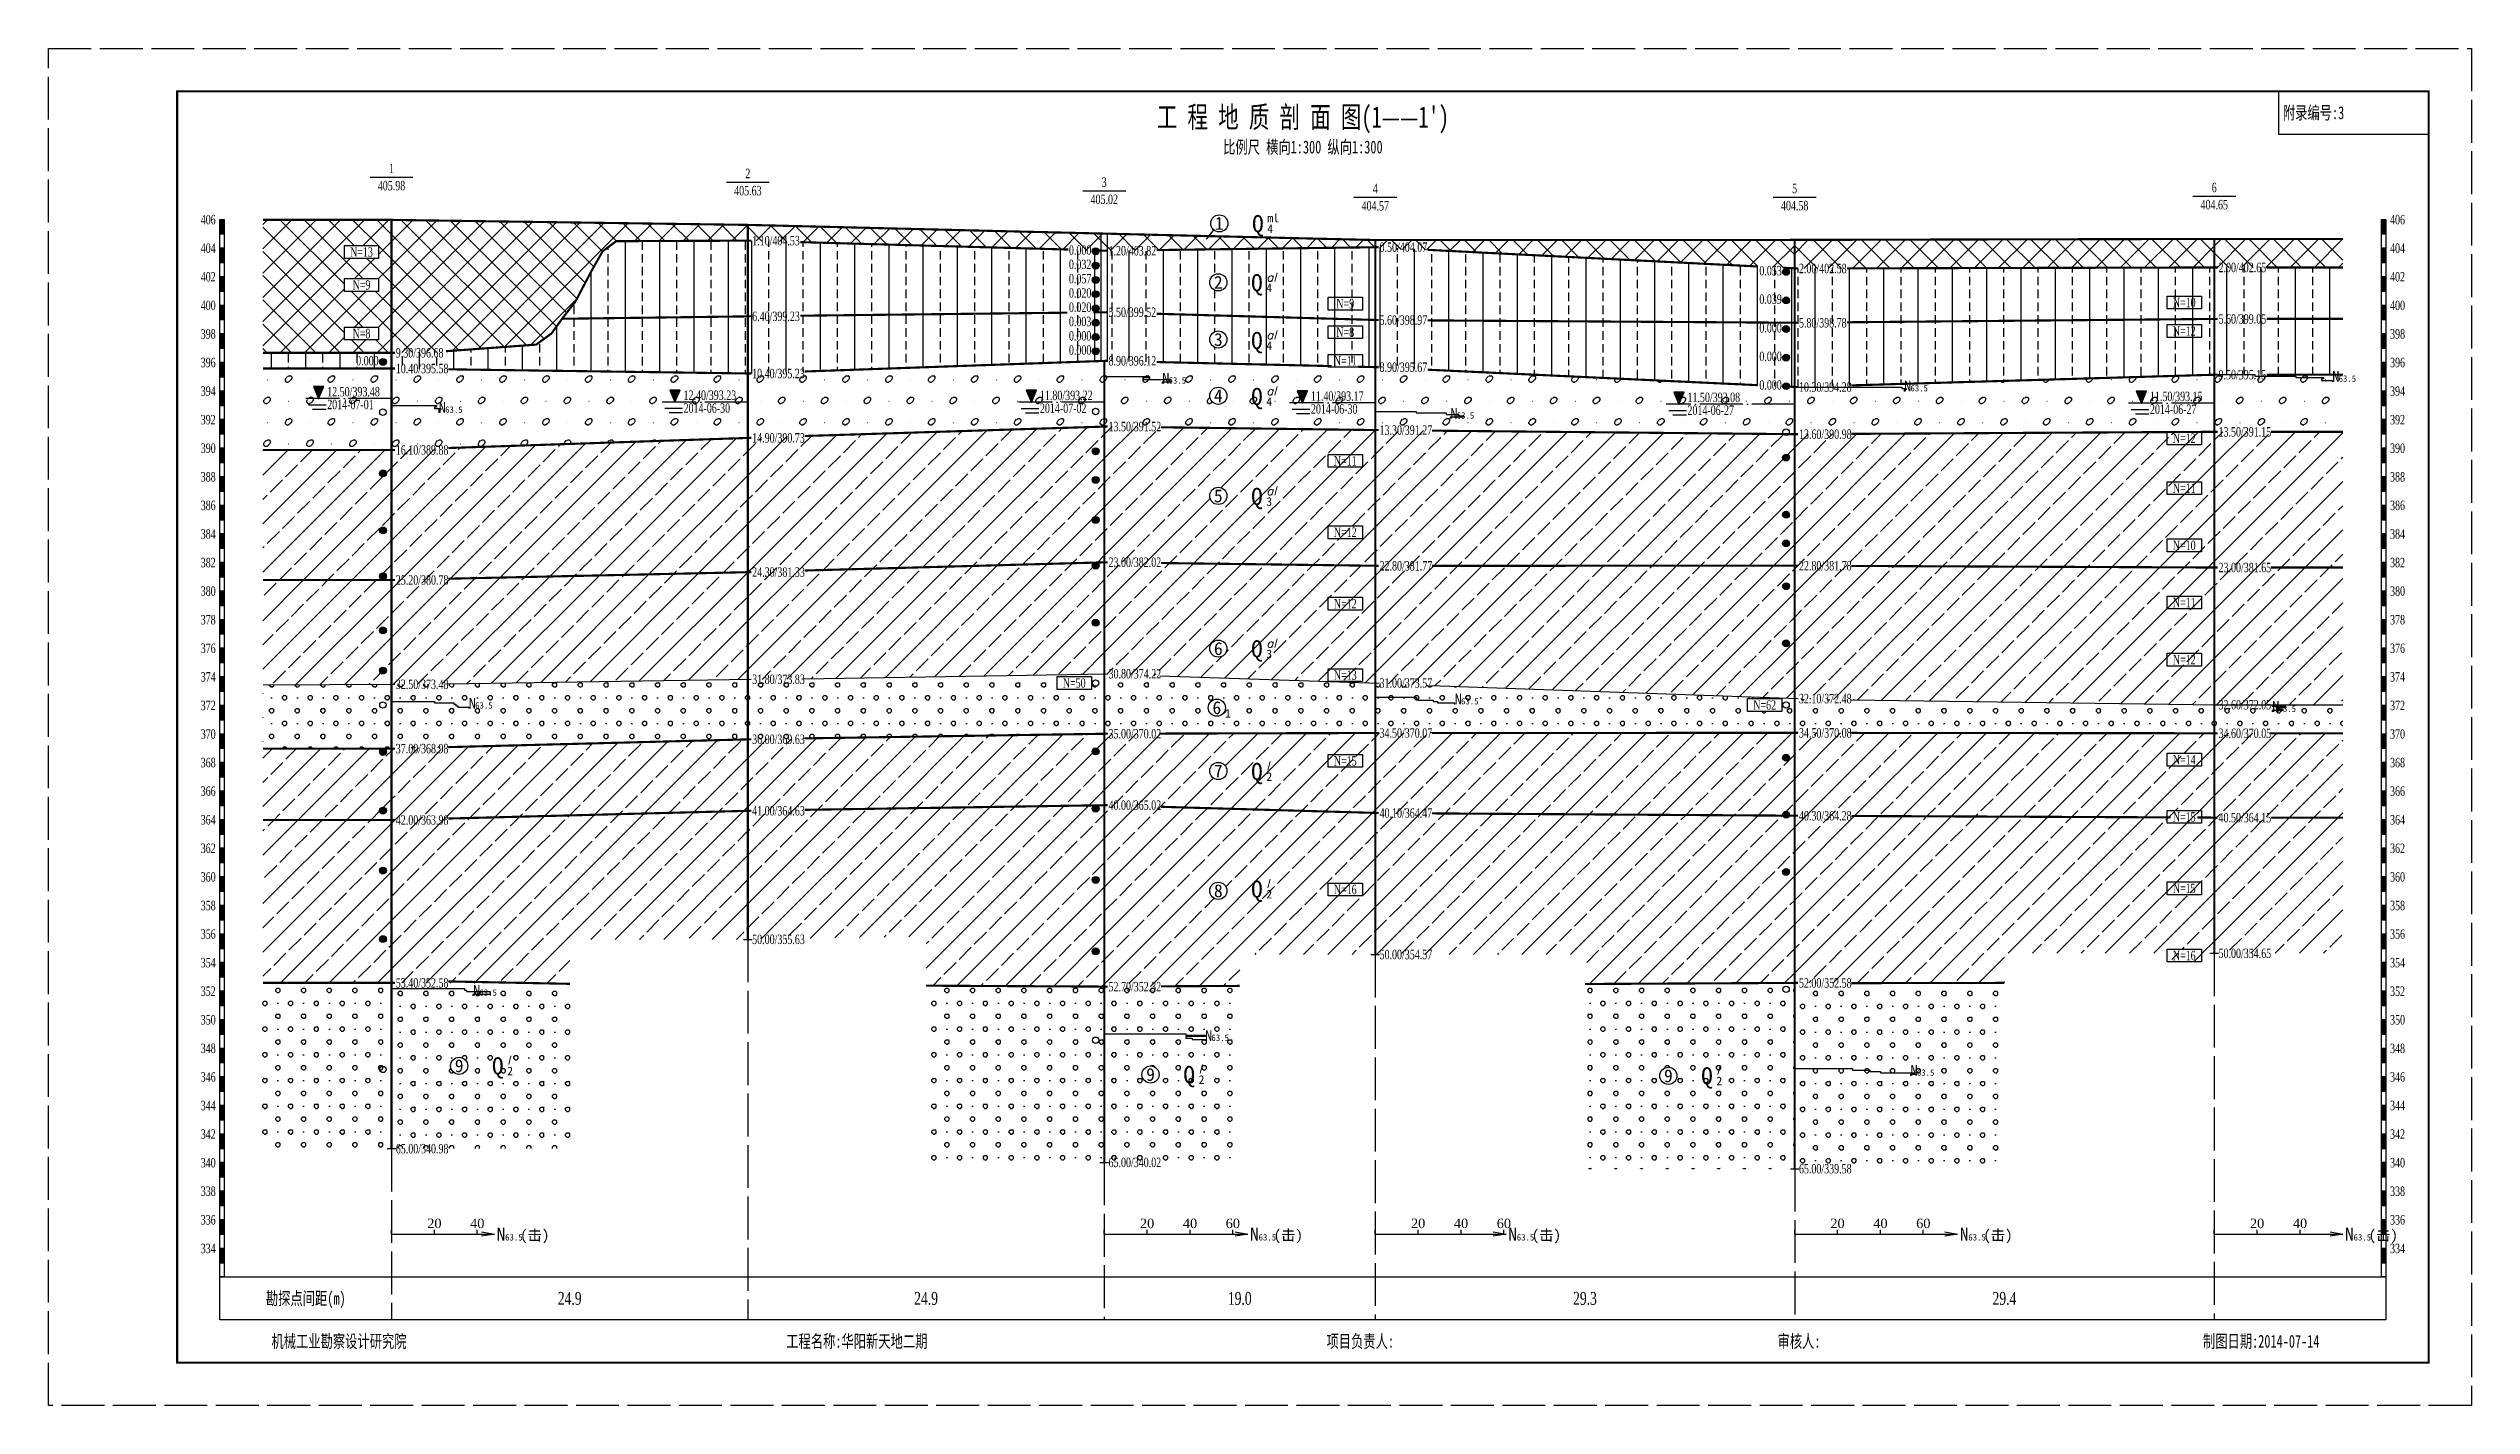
# Model space of a CAD drawing. Header units: millimetres. Extents: x -30 to 2967, y -786 to 1322.
# Drawn here: x 821 to 1386, y -219 to 98 of the extents above; entities that cross this region are included whole.
import ezdxf
from ezdxf.enums import TextEntityAlignment as Align

# ---------------------------------------------------------------- set-up
doc = ezdxf.new("R2010")
doc.units = ezdxf.units.MM
doc.linetypes.add('SWX', pattern=[12, 10, -1, 0, -1])
doc.linetypes.add('XX', pattern=[12, 10, -2])
doc.layers.add('DXSW', color=7, linetype='Continuous')
doc.layers.add('MASKTEXT', color=7, linetype='Continuous')
doc.styles.add('Dzcd', font='TIMES.TTF')
doc.styles.add('DzSl', font='italic__.ttf')
doc.styles.get("Standard").update_dxf_attribs({"font": 'SimSun.ttf'})
pattern_1 = [(0, (0.293, 0), (3, 3), [0.4142, -5.5858]), (0, (0.293, 1), (3, 3), [0.4142, -5.5858]), (90, (0, 0.293), (-3, 3), [0.4142, -5.5858]), (90, (1, 0.293), (-3, 3), [0.4142, -5.5858]), (45, (0.707, 0), (-3.000042, 3.000042), [0.4142, -3.8285]), (45, (0, 0.707), (-3.000042, 3.000042), [0.4142, -3.8285]), (135, (0.293, 0), (-3.000042, -3.000042), [0.4142, -3.8285]), (135, (1, 0.707), (-3.000042, -3.000042), [0.4142, -3.8285]), (0, (3.5, 0.5), (0, 6), [0, -6])]
pattern_2 = [(45, (0, 0), (-2.828427, 2.828427), []), (315, (0, 0), (2.828427, 2.828427), [])]
pattern_3 = [(90, (0, 0), (-8, 5e-16), [2, -1]), (90, (4, 0), (-8, 5e-16), [])]
pattern_4 = [(0, (901.968, -1294.862), (5, 5), [0.3756, -9.6244]), (0, (902.5247, -1293.383), (5, 5), [0.3798, -9.6202]), (135, (901.968, -1294.862), (-5.000023, -5.000023), [0.3906, -6.6804]), (315, (902.9045, -1293.383), (5.000023, 5.000023), [0.3828, -6.6883]), (90, (901.6917, -1294.5856), (-5, 5), [0.377, -9.623]), (270, (903.175, -1293.6537), (5, -5), [0.3751, -9.6249]), (45, (901.849, -1293.8944), (-5.000023, 5.000023), [0.492, -6.5791]), (225, (903.001, -1294.3756), (5.000023, -5.000023), [0.4449, -6.6262]), (63.4348, (901.692, -1294.209), (-10.000075, -6e-05), [0.3513, -22.0094]), (243.4348, (903.175, -1294.028), (10.000075, 6e-05), [0.3886, -21.9721]), (63.4348, (906.692, -1289.209), (-10.000075, -6e-05), [0.3513, -22.0094]), (243.4348, (908.175, -1289.028), (10.000075, 6e-05), [0.3886, -21.9721]), (63.4348, (911.692, -1284.209), (-10.000075, -6e-05), [0.3513, -22.0094]), (243.4348, (913.175, -1284.028), (10.000075, 6e-05), [0.3886, -21.9721]), (63.4348, (916.692, -1279.209), (-10.000075, -6e-05), [0.3513, -22.0094]), (243.4348, (918.175, -1279.028), (10.000075, 6e-05), [0.3886, -21.9721]), (26.5659, (902.1967, -1293.5465), (-9.998806, 0.000297), [0.3657, -21.9937]), (206.5659, (902.6868, -1294.69), (9.999964, 0.000282), [0.3838, -21.9769]), (26.5659, (907.1967, -1288.5465), (-9.998806, 0.000297), [0.3657, -21.9937]), (206.5659, (907.6868, -1289.69), (9.999964, 0.000282), [0.3838, -21.9769]), (0, (907.449, -1294.288), (0, 10), [0.05, -9.95]), (0, (912.449, -1289.288), (0, 10), [0.05, -9.95])]
pattern_5 = [(45, (901.454, -1295.301), (-5.656854, 5.656854), []), (45, (907.111, -1295.301), (-2.828427, 8.48528), [4, -1])]
pattern_6 = [(45, (0, 0), (-5.656854, 5.656854), []), (45, (5.657, 0), (-2.828427, 8.48528), [4, -1])]
pattern_7 = [(90, (901.454, -1295.301), (-8, 5e-16), [2, -1]), (90, (905.454, -1295.301), (-8, 5e-16), [])]
pattern_8 = [(0, (901.747, -1295.3008), (3, 3), [0.4142, -5.5858]), (0, (901.747, -1294.3008), (3, 3), [0.4142, -5.5858]), (90, (901.4542, -1295.008), (-3, 3), [0.4142, -5.5858]), (90, (902.4542, -1295.008), (-3, 3), [0.4142, -5.5858]), (45, (902.1613, -1295.3008), (-3.000042, 3.000042), [0.4142, -3.8285]), (45, (901.454, -1294.5937), (-3.000042, 3.000042), [0.4142, -3.8285]), (135, (901.747, -1295.3008), (-3.000042, -3.000042), [0.4142, -3.8285]), (135, (902.454, -1294.5937), (-3.000042, -3.000042), [0.4142, -3.8285]), (0, (904.954, -1294.801), (0, 6), [0, -6])]
pattern_9 = [(45, (901.454, -1295.3008), (-2.828427, 2.828427), []), (315, (901.454, -1295.3008), (2.828427, 2.828427), [])]

msp = doc.modelspace()

# ---------------------------------------------------------------- texts
at = {"width": 0.7}
for s, height, p in [("工 程 地 质 剖 面 图(1——1')", 5, (1113.97, 81.97)), ('比例尺 横向1:300 纵向1:300', 3, (1113.97, 74.97)), ('勘探点间距(m)', 3, (881.45, -193.63))]:
    msp.add_text(s, height=height, dxfattribs=at).set_placement(p, align=Align.MIDDLE_CENTER)
for s, p in [('附录编号:3', (1342.49, 82.97)), ('机械工业勘察设计研究院', (873.45, -203.63)), ('工程名称:华阳新天地二期', (993.49, -203.63)), ('项目负责人:', (1119.48, -203.63)), ('审核人:', (1224.65, -203.63)), ('制图日期:2014-07-14', (1323.86, -203.63))]:
    msp.add_text(s, height=3, dxfattribs=at).set_placement(p, align=Align.MIDDLE_LEFT)
at = {"style": 'Dzcd', "width": 0.7}
for s, height, p in [('1', 2.2, (901.45, 69.97)), ('2', 2.2, (984.55, 68.8)), ('3', 2.2, (1067.65, 66.77)), ('405.98', 2.2, (901.45, 65.97)), ('405.63', 2.2, (984.55, 64.8)), ('405.02', 2.2, (1067.65, 62.77)), ('404.57', 2.2, (1130.85, 61.27)), ('4', 2.2, (1130.85, 65.27)), ('404.58', 2.2, (1228.65, 61.3)), ('5', 2.2, (1228.65, 65.3)), ('404.65', 2.2, (1326.49, 61.53)), ('6', 2.2, (1326.49, 65.53)), ('24.9', 3, (943, -193.63)), ('24.9', 3, (1026.1, -193.63)), ('19.0', 3, (1099.25, -193.63)), ('29.3', 3, (1179.75, -193.63)), ('29.4', 3, (1277.57, -193.63))]:
    msp.add_text(s, height=height, dxfattribs=at).set_placement(p, align=Align.MIDDLE_CENTER)
for s, p in [('406', (860.45, 58.03)), ('404', (860.45, 51.37)), ('402', (860.45, 44.7)), ('400', (860.45, 38.03)), ('398', (860.45, 31.37)), ('396', (860.45, 24.7)), ('394', (860.45, 18.03)), ('392', (860.45, 11.37)), ('390', (860.45, 4.7)), ('388', (860.45, -1.97)), ('386', (860.45, -8.63)), ('384', (860.45, -15.3)), ('382', (860.45, -21.97)), ('380', (860.45, -28.63)), ('378', (860.45, -35.3)), ('376', (860.45, -41.97)), ('374', (860.45, -48.63)), ('372', (860.45, -55.3)), ('370', (860.45, -61.97)), ('368', (860.45, -68.63)), ('366', (860.45, -75.3)), ('364', (860.45, -81.97)), ('362', (860.45, -88.63)), ('360', (860.45, -95.3)), ('358', (860.45, -101.97)), ('356', (860.45, -108.63)), ('354', (860.45, -115.3)), ('352', (860.45, -121.97)), ('350', (860.45, -128.63)), ('348', (860.45, -135.3)), ('346', (860.45, -141.97)), ('344', (860.45, -148.63)), ('342', (860.45, -155.3)), ('340', (860.45, -161.97)), ('338', (860.45, -168.63)), ('336', (860.45, -175.3)), ('334', (860.45, -181.97))]:
    msp.add_text(s, height=2.2, dxfattribs=at).set_placement(p, align=Align.MIDDLE_RIGHT)
for s, p in [('1', (1094.48, 57.15)), ('2', (1094.25, 43.39)), ('3', (1094.25, 30.06)), ('4', (1094.25, 16.94)), ('5', (1094.25, -6.42)), ('6', (1094.25, -42.04)), ('6', (1093.91, -55.83)), ('7', (1094.25, -70.59)), ('8', (1094.25, -98.54)), ('9', (917.23, -139.37)), ('9', (1078.45, -141.4)), ('9', (1199.2, -141.7))]:
    msp.add_text(s, height=3).set_placement(p, align=Align.MIDDLE_CENTER)
for s, p in [('406', (1367.49, 58.03)), ('404', (1367.49, 51.37)), ('402', (1367.49, 44.7)), ('400', (1367.49, 38.03)), ('398', (1367.49, 31.37)), ('8.90/396.12', (1068.65, 25.1)), ('396', (1367.49, 24.7)), ('394', (1367.49, 18.03)), ('392', (1367.49, 11.37)), ('390', (1367.49, 4.7)), ('388', (1367.49, -1.97)), ('386', (1367.49, -8.63)), ('384', (1367.49, -15.3)), ('382', (1367.49, -21.97)), ('380', (1367.49, -28.63)), ('378', (1367.49, -35.3)), ('376', (1367.49, -41.97)), ('374', (1367.49, -48.63)), ('372', (1367.49, -55.3)), ('370', (1367.49, -61.97)), ('368', (1367.49, -68.63)), ('366', (1367.49, -75.3)), ('364', (1367.49, -81.97)), ('362', (1367.49, -88.63)), ('360', (1367.49, -95.3)), ('358', (1367.49, -101.97)), ('50.00/355.63', (985.55, -109.87)), ('50.00/354.57', (1131.85, -113.4)), ('50.00/354.65', (1327.49, -113.13)), ('356', (1367.49, -108.63)), ('354', (1367.49, -115.3)), ('352', (1367.49, -121.97)), ('350', (1367.49, -128.63)), ('348', (1367.49, -135.3)), ('346', (1367.49, -141.97)), ('344', (1367.49, -148.63)), ('65.00/340.98', (902.45, -158.7)), ('342', (1367.49, -155.3)), ('65.00/340.02', (1068.65, -161.9)), ('65.00/339.58', (1229.65, -163.37)), ('340', (1367.49, -161.97)), ('338', (1367.49, -168.63)), ('336', (1367.49, -175.3)), ('334', (1367.49, -181.97))]:
    msp.add_text(s, height=2.2, dxfattribs=at).set_placement(p, align=Align.MIDDLE_LEFT)
at = {"color": 1}
for s, height, p in [('N', 2.5, (1353.99, 20.2)), ('N', 2.5, (1081.15, 19.77)), ('63.5', 1.5, (1082.65, 19.77)), ('N', 2.5, (1254.15, 17.97)), ('63.5', 1.5, (1255.65, 17.97)), ('63.5', 1.5, (1355.49, 20.2)), ('N', 2.5, (912.45, 12.97)), ('63.5', 1.5, (913.95, 12.97)), ('N', 2.5, (1148.35, 11.6)), ('63.5', 1.5, (1149.85, 11.6)), ('N', 2.5, (919.45, -56.03)), ('63.5', 1.5, (920.95, -56.03)), ('N', 2.5, (1149.35, -55.07)), ('63.5', 1.5, (1150.85, -55.07)), ('N', 2.5, (1339.99, -56.8)), ('63.5', 1.5, (1341.49, -56.8)), ('N', 2.5, (920.45, -123.03)), ('63.5', 1.5, (921.95, -123.03)), ('N', 2.5, (1091.15, -133.57)), ('63.5', 1.5, (1092.65, -133.57)), ('N', 2.5, (1255.65, -141.7)), ('63.5', 1.5, (1257.15, -141.7))]:
    msp.add_text(s, height=height, dxfattribs=at).set_placement(p)
at = {"style": 'Dzcd'}
for s, p in [('20', (911.45, -176.13)), ('40', (921.45, -176.13)), ('20', (1077.65, -176.13)), ('40', (1087.65, -176.13)), ('60', (1097.65, -176.13)), ('20', (1140.85, -176.13)), ('40', (1150.85, -176.13)), ('60', (1160.85, -176.13)), ('20', (1238.65, -176.13)), ('40', (1248.65, -176.13)), ('60', (1258.65, -176.13)), ('20', (1336.49, -176.13)), ('40', (1346.49, -176.13))]:
    msp.add_text(s, height=2.2, dxfattribs=at).set_placement(p, align=Align.MIDDLE_CENTER)
for s, height, p in [('N', 3, (925.95, -180.13)), ('63.5', 1.5, (927.95, -180.13)), ('(击)', 2.5, (931.45, -180.13)), ('N', 3, (1101.65, -180.13)), ('63.5', 1.5, (1103.65, -180.13)), ('(击)', 2.5, (1107.15, -180.13)), ('N', 3, (1161.85, -180.13)), ('63.5', 1.5, (1163.85, -180.13)), ('(击)', 2.5, (1167.35, -180.13)), ('N', 3, (1267.15, -180.13)), ('63.5', 1.5, (1269.15, -180.13)), ('(击)', 2.5, (1272.65, -180.13)), ('N', 3, (1356.99, -180.13)), ('63.5', 1.5, (1358.99, -180.13)), ('(击)', 2.5, (1362.49, -180.13))]:
    msp.add_text(s, height=height).set_placement(p)
at = {"layer": 'MASKTEXT'}
for p in [(1103.48, 57.1), (1103.25, 43.32), (1103.25, 29.83), (1103.25, 16.78), (1103.25, -6.54), (1103.25, -42.09), (1103.25, -70.7), (1103.25, -98.14), (926.23, -139.37), (1087.45, -141.4), (1208.2, -141.7)]:
    msp.add_text('Q', height=4, dxfattribs=at).set_placement(p, align=Align.MIDDLE_CENTER)
for s, p in [('4', (1105.68, 54.9)), ('ml', (1105.68, 57.4)), ('4', (1105.45, 41.12)), ('4', (1105.45, 27.63)), ('4', (1105.45, 14.58)), ('3', (1105.45, -8.74)), ('3', (1105.45, -44.29)), ('1', (1095.82, -58.16)), ('2', (1105.45, -72.9)), ('2', (1105.45, -100.34)), ('2', (928.43, -141.57)), ('2', (1089.65, -143.6)), ('2', (1210.4, -143.9))]:
    msp.add_text(s, height=2, dxfattribs=at).set_placement(p)
at = {"layer": 'MASKTEXT', "style": 'Dzcd', "width": 0.7}
for s, p in [('N=13', (894.45, 50.47)), ('N=9', (894.45, 42.8)), ('N=9', (1123.85, 38.43)), ('N=10', (1319.49, 38.7)), ('N=8', (894.45, 31.47)), ('N=8', (1123.85, 31.77)), ('N=12', (1319.49, 32.03)), ('N=11', (1123.85, 25.1)), ('N=12', (1319.49, 7.03)), ('N=11', (1123.85, 1.77)), ('N=11', (1319.49, -4.63)), ('N=12', (1123.85, -14.9)), ('N=10', (1319.49, -17.97)), ('N=12', (1123.85, -31.57)), ('N=11', (1319.49, -31.3)), ('N=12', (1319.49, -44.63)), ('N=50', (1060.65, -50.07)), ('N=13', (1123.85, -48.23)), ('N=62', (1221.65, -55.2)), ('N=15', (1123.85, -68.23)), ('N=14', (1319.49, -67.97)), ('N=15', (1319.49, -81.3)), ('N=16', (1123.85, -98.23)), ('N=15', (1319.49, -97.97)), ('N=16', (1319.49, -113.63))]:
    msp.add_text(s, height=2.2, dxfattribs=at).set_placement(p, align=Align.MIDDLE_CENTER)
for s, p in [('1.10/404.53', (985.55, 53.13)), ('1.20/403.82', (1068.65, 50.77)), ('0.50/404.07', (1131.85, 51.6)), ('2.00/402.58', (1229.65, 46.63)), ('2.00/402.65', (1327.49, 46.87)), ('6.40/399.23', (985.55, 35.47)), ('5.50/399.52', (1068.65, 36.43)), ('5.60/398.97', (1131.85, 34.6)), ('5.80/398.78', (1229.65, 33.97)), ('5.60/399.05', (1327.49, 34.87)), ('9.30/396.68', (902.45, 26.97)), ('10.40/395.58', (902.45, 23.3)), ('10.40/395.23', (985.55, 22.13)), ('8.90/396.12', (1068.65, 25.1)), ('8.90/395.67', (1131.85, 23.6)), ('9.50/395.15', (1327.49, 21.87)), ('10.30/394.28', (1229.65, 18.97)), ('14.90/390.73', (985.55, 7.13)), ('13.50/391.52', (1068.65, 9.77)), ('13.30/391.27', (1131.85, 8.93)), ('13.60/390.98', (1229.65, 7.97)), ('13.50/391.15', (1327.49, 8.53)), ('16.10/389.88', (902.45, 4.3)), ('23.00/382.02', (1068.65, -21.9)), ('22.80/381.77', (1131.85, -22.73)), ('22.80/381.78', (1229.65, -22.7)), ('23.00/381.65', (1327.49, -23.13)), ('25.20/380.78', (902.45, -26.03)), ('24.30/381.33', (985.55, -24.2)), ('32.50/373.48', (902.45, -50.37)), ('31.80/373.83', (985.55, -49.2)), ('30.80/374.22', (1068.65, -47.9)), ('31.00/373.57', (1131.85, -50.07)), ('32.10/372.48', (1229.65, -53.7)), ('32.60/372.05', (1327.49, -55.13)), ('36.00/369.63', (985.55, -63.2)), ('35.00/370.02', (1068.65, -61.9)), ('34.50/370.07', (1131.85, -61.73)), ('34.50/370.08', (1229.65, -61.7)), ('34.60/370.05', (1327.49, -61.8)), ('37.00/368.98', (902.45, -65.37)), ('41.00/364.63', (985.55, -79.87)), ('40.00/365.02', (1068.65, -78.57)), ('42.00/363.98', (902.45, -82.03)), ('40.10/364.47', (1131.85, -80.4)), ('40.30/364.28', (1229.65, -81.03)), ('40.50/364.15', (1327.49, -81.47)), ('53.40/352.58', (902.45, -120.03)), ('52.70/352.32', (1068.65, -120.9)), ('52.00/352.58', (1229.65, -120.03))]:
    msp.add_text(s, height=2.2, dxfattribs=at).set_placement(p, align=Align.MIDDLE_LEFT)
for s, p in [('0.000', (1064.65, 49.83)), ('0.032', (1064.65, 46.5)), ('0.057', (1064.65, 43.17)), ('0.053', (1225.65, 45.03)), ('0.020', (1064.65, 39.83)), ('0.039', (1225.65, 38.37)), ('0.020', (1064.65, 36.5)), ('0.003', (1064.65, 33.17)), ('0.000', (1225.65, 31.7)), ('0.000', (1064.65, 29.83)), ('0.000', (1064.65, 26.5)), ('0.000', (898.45, 24.03)), ('0.000', (1225.65, 25.03)), ('0.000', (1225.65, 18.37))]:
    msp.add_text(s, height=2.2, dxfattribs=at).set_placement(p, align=Align.RIGHT)
at = {"layer": 'MASKTEXT', "style": 'DzSl'}
for s, p in [('al', (1105.45, 43.62)), ('al', (1105.45, 30.13)), ('al', (1105.45, 17.08)), ('al', (1105.45, -6.24)), ('al', (1105.45, -41.79)), ('l', (1105.45, -70.4)), ('l', (1105.45, -97.84)), ('l', (928.43, -139.07)), ('l', (1089.65, -141.1)), ('l', (1210.4, -141.4))]:
    msp.add_text(s, height=2, dxfattribs=at).set_placement(p)
at = {"layer": 'MASKTEXT', "style": 'Dzcd', "width": 0.7}
for s, p in [('12.50/393.48', (886.45, 16.8)), ('12.40/393.23', (969.55, 15.97)), ('11.80/393.22', (1052.65, 15.93)), ('11.40/393.17', (1115.85, 15.77)), ('11.50/393.08', (1203.65, 15.47)), ('11.50/393.15', (1311.49, 15.7)), ('2014-07-01', (886.45, 13.8)), ('2014-06-30', (969.55, 12.97)), ('2014-07-02', (1052.65, 12.93)), ('2014-06-30', (1115.85, 12.77)), ('2014-06-27', (1203.65, 12.47)), ('2014-06-27', (1311.49, 12.7))]:
    msp.add_text(s, height=2.2, dxfattribs=at).set_placement(p)

# ---------------------------------------------------------------- blocks, each defined once
blk = doc.blocks.new('TL_YZY')
h = blk.add_hatch(color=256)
edge = h.paths.add_edge_path()
edge.add_arc((0, -0.79), 0.8, 0, 360)
blk.add_circle((0, -0.79), 0.8)
blk = doc.blocks.new('TL_BGN')
blk.add_lwpolyline([(-8, 0), (0, 0), (0, -3), (-8, -3)], close=True)
blk = doc.blocks.new('TL_RDY')
blk.add_circle((0, -1.51), 0.75)
blk = doc.blocks.new('tl_shw')
blk.add_hatch(color=256).paths.add_polyline_path([(1.21, 2.81), (-1.21, 2.81), (0, -0.04)])
for p, q in [((-2.35, -1.44), (1.77, -1.44)), ((1.77, -2.55), (-1.39, -2.55))]:
    blk.add_line(p, q)
at = {"flags": 128}
blk.add_lwpolyline([(1.21, 2.81), (-1.21, 2.81), (0, -0.04)], close=True, dxfattribs=at)

# ---------------------------------------------------------------- hatches: boundary and pattern name
for points in [[(861.45, 54.7), (861.45, 58.03), (862.45, 58.03), (862.45, 54.7)], [(1365.49, 54.7), (1365.49, 58.03), (1366.49, 58.03), (1366.49, 54.7)], [(861.45, 48.03), (861.45, 51.37), (862.45, 51.37), (862.45, 48.03)], [(1365.49, 48.03), (1365.49, 51.37), (1366.49, 51.37), (1366.49, 48.03)], [(861.45, 41.37), (861.45, 44.7), (862.45, 44.7), (862.45, 41.37)], [(1365.49, 41.37), (1365.49, 44.7), (1366.49, 44.7), (1366.49, 41.37)], [(861.45, 34.7), (861.45, 38.03), (862.45, 38.03), (862.45, 34.7)], [(1365.49, 34.7), (1365.49, 38.03), (1366.49, 38.03), (1366.49, 34.7)], [(861.45, 28.03), (861.45, 31.37), (862.45, 31.37), (862.45, 28.03)], [(1365.49, 28.03), (1365.49, 31.37), (1366.49, 31.37), (1366.49, 28.03)], [(861.45, 21.37), (861.45, 24.7), (862.45, 24.7), (862.45, 21.37)], [(1365.49, 21.37), (1365.49, 24.7), (1366.49, 24.7), (1366.49, 21.37)], [(861.45, 14.7), (861.45, 18.03), (862.45, 18.03), (862.45, 14.7)], [(1365.49, 14.7), (1365.49, 18.03), (1366.49, 18.03), (1366.49, 14.7)], [(861.45, 8.03), (861.45, 11.37), (862.45, 11.37), (862.45, 8.03)], [(1365.49, 8.03), (1365.49, 11.37), (1366.49, 11.37), (1366.49, 8.03)], [(861.45, 1.37), (861.45, 4.7), (862.45, 4.7), (862.45, 1.37)], [(1365.49, 1.37), (1365.49, 4.7), (1366.49, 4.7), (1366.49, 1.37)], [(861.45, -5.3), (861.45, -1.97), (862.45, -1.97), (862.45, -5.3)], [(1365.49, -5.3), (1365.49, -1.97), (1366.49, -1.97), (1366.49, -5.3)], [(861.45, -11.97), (861.45, -8.63), (862.45, -8.63), (862.45, -11.97)], [(1365.49, -11.97), (1365.49, -8.63), (1366.49, -8.63), (1366.49, -11.97)], [(861.45, -18.63), (861.45, -15.3), (862.45, -15.3), (862.45, -18.63)], [(1365.49, -18.63), (1365.49, -15.3), (1366.49, -15.3), (1366.49, -18.63)], [(861.45, -25.3), (861.45, -21.97), (862.45, -21.97), (862.45, -25.3)], [(1365.49, -25.3), (1365.49, -21.97), (1366.49, -21.97), (1366.49, -25.3)], [(861.45, -31.97), (861.45, -28.63), (862.45, -28.63), (862.45, -31.97)], [(1365.49, -31.97), (1365.49, -28.63), (1366.49, -28.63), (1366.49, -31.97)], [(861.45, -38.63), (861.45, -35.3), (862.45, -35.3), (862.45, -38.63)], [(1365.49, -38.63), (1365.49, -35.3), (1366.49, -35.3), (1366.49, -38.63)], [(861.45, -45.3), (861.45, -41.97), (862.45, -41.97), (862.45, -45.3)], [(1365.49, -45.3), (1365.49, -41.97), (1366.49, -41.97), (1366.49, -45.3)], [(861.45, -51.97), (861.45, -48.63), (862.45, -48.63), (862.45, -51.97)], [(1365.49, -51.97), (1365.49, -48.63), (1366.49, -48.63), (1366.49, -51.97)], [(861.45, -58.63), (861.45, -55.3), (862.45, -55.3), (862.45, -58.63)], [(1365.49, -58.63), (1365.49, -55.3), (1366.49, -55.3), (1366.49, -58.63)], [(861.45, -65.3), (861.45, -61.97), (862.45, -61.97), (862.45, -65.3)], [(1365.49, -65.3), (1365.49, -61.97), (1366.49, -61.97), (1366.49, -65.3)], [(861.45, -71.97), (861.45, -68.63), (862.45, -68.63), (862.45, -71.97)], [(1365.49, -71.97), (1365.49, -68.63), (1366.49, -68.63), (1366.49, -71.97)], [(861.45, -78.63), (861.45, -75.3), (862.45, -75.3), (862.45, -78.63)], [(1365.49, -78.63), (1365.49, -75.3), (1366.49, -75.3), (1366.49, -78.63)], [(861.45, -85.3), (861.45, -81.97), (862.45, -81.97), (862.45, -85.3)], [(1365.49, -85.3), (1365.49, -81.97), (1366.49, -81.97), (1366.49, -85.3)], [(861.45, -91.97), (861.45, -88.63), (862.45, -88.63), (862.45, -91.97)], [(1365.49, -91.97), (1365.49, -88.63), (1366.49, -88.63), (1366.49, -91.97)], [(861.45, -98.63), (861.45, -95.3), (862.45, -95.3), (862.45, -98.63)], [(1365.49, -98.63), (1365.49, -95.3), (1366.49, -95.3), (1366.49, -98.63)], [(861.45, -105.3), (861.45, -101.97), (862.45, -101.97), (862.45, -105.3)], [(1365.49, -105.3), (1365.49, -101.97), (1366.49, -101.97), (1366.49, -105.3)], [(861.45, -111.97), (861.45, -108.63), (862.45, -108.63), (862.45, -111.97)], [(1365.49, -111.97), (1365.49, -108.63), (1366.49, -108.63), (1366.49, -111.97)], [(861.45, -118.63), (861.45, -115.3), (862.45, -115.3), (862.45, -118.63)], [(1365.49, -118.63), (1365.49, -115.3), (1366.49, -115.3), (1366.49, -118.63)], [(861.45, -125.3), (861.45, -121.97), (862.45, -121.97), (862.45, -125.3)], [(1365.49, -125.3), (1365.49, -121.97), (1366.49, -121.97), (1366.49, -125.3)], [(861.45, -131.97), (861.45, -128.63), (862.45, -128.63), (862.45, -131.97)], [(1365.49, -131.97), (1365.49, -128.63), (1366.49, -128.63), (1366.49, -131.97)], [(861.45, -138.63), (861.45, -135.3), (862.45, -135.3), (862.45, -138.63)], [(1365.49, -138.63), (1365.49, -135.3), (1366.49, -135.3), (1366.49, -138.63)], [(861.45, -145.3), (861.45, -141.97), (862.45, -141.97), (862.45, -145.3)], [(1365.49, -145.3), (1365.49, -141.97), (1366.49, -141.97), (1366.49, -145.3)], [(861.45, -151.97), (861.45, -148.63), (862.45, -148.63), (862.45, -151.97)], [(1365.49, -151.97), (1365.49, -148.63), (1366.49, -148.63), (1366.49, -151.97)], [(861.45, -158.63), (861.45, -155.3), (862.45, -155.3), (862.45, -158.63)], [(1365.49, -158.63), (1365.49, -155.3), (1366.49, -155.3), (1366.49, -158.63)], [(861.45, -165.3), (861.45, -161.97), (862.45, -161.97), (862.45, -165.3)], [(1365.49, -165.3), (1365.49, -161.97), (1366.49, -161.97), (1366.49, -165.3)], [(861.45, -171.97), (861.45, -168.63), (862.45, -168.63), (862.45, -171.97)], [(1365.49, -171.97), (1365.49, -168.63), (1366.49, -168.63), (1366.49, -171.97)], [(861.45, -178.63), (861.45, -175.3), (862.45, -175.3), (862.45, -178.63)], [(1365.49, -178.63), (1365.49, -175.3), (1366.49, -175.3), (1366.49, -178.63)], [(861.45, -185.3), (861.45, -181.97), (862.45, -181.97), (862.45, -185.3)], [(1365.49, -185.3), (1365.49, -181.97), (1366.49, -181.97), (1366.49, -185.3)]]:
    msp.add_hatch(color=256).paths.add_polyline_path(points)
h = msp.add_hatch()
h.set_pattern_fill('素填土', color=256, style=0)
h.set_pattern_definition(pattern_2)
h.paths.add_polyline_path([(871.45, 57.97), (901.45, 57.97), (901.45, 26.97), (871.45, 26.97)])
h.paths.add_polyline_path([(891.85, 29.77), (897.06, 29.77), (897.06, 33.12), (891.85, 33.12)], flags=24)
h.paths.add_polyline_path([(891.85, 41.09), (897.06, 41.09), (897.06, 44.45), (891.85, 44.45)], flags=24)
h.paths.add_polyline_path([(891.28, 48.77), (897.63, 48.77), (897.63, 52.12), (891.28, 52.12)], flags=24)
h.paths.add_polyline_path([(890.45, 51.97), (898.45, 51.97), (898.45, 48.97), (890.45, 48.97)], flags=16)
h.paths.add_polyline_path([(890.45, 44.3), (898.45, 44.3), (898.45, 41.3), (890.45, 41.3)], flags=16)
h.paths.add_polyline_path([(890.45, 32.97), (898.45, 32.97), (898.45, 29.97), (890.45, 29.97)], flags=16)
h.paths.add_polyline_path([(891.28, 48.77), (897.63, 48.77), (897.63, 52.12), (891.28, 52.12)], flags=24)
h.paths.add_polyline_path([(891.85, 41.09), (897.06, 41.09), (897.06, 44.45), (891.85, 44.45)], flags=24)
h.paths.add_polyline_path([(891.85, 29.77), (897.06, 29.77), (897.06, 33.12), (891.85, 33.12)], flags=24)
h = msp.add_hatch()
h.set_pattern_fill('素填土', color=256, style=0)
h.set_pattern_definition(pattern_2)
h.paths.add_polyline_path([(901.45, 57.97), (984.55, 56.8), (984.55, 53.13), (953.85, 53), (950.68, 50.65), (948.06, 46.01), (946.31, 42.43), (944.29, 38.84), (941.22, 34.9), (938.77, 31.49), (935.19, 28.87), (914.16, 27.33), (901.45, 26.97)])
h.paths.add_polyline_path([(901.88, 25.25), (913.89, 25.25), (913.89, 28.7), (901.88, 28.7)], flags=9)
h = msp.add_hatch()
h.set_pattern_fill('素填土', color=256, style=0)
h.set_pattern_definition(pattern_2)
h.paths.add_polyline_path([(984.55, 56.8), (1067.65, 54.77), (1067.65, 50.77), (984.55, 53.13)])
h.paths.add_polyline_path([(984.98, 51.41), (996.99, 51.41), (996.99, 54.86), (984.98, 54.86)], flags=25)
h.paths.add_polyline_path([(1058.98, 49.23), (1065.21, 49.23), (1065.21, 52.59), (1058.98, 52.59)], flags=9)
h = msp.add_hatch()
h.set_pattern_fill('黄土状粉质粘土', color=256, style=0)
h.set_pattern_definition(pattern_7)
h.paths.add_polyline_path([(1067.65, 50.77), (1130.85, 51.6), (1130.85, 34.6), (1067.65, 36.43)])
edge = h.paths.add_edge_path(flags=16)
edge.add_arc((1094.25, 43.39), 2, 0, 360)
h.paths.add_polyline_path([(1121.25, 36.73), (1126.46, 36.73), (1126.46, 40.09), (1121.25, 40.09)], flags=24)
h.paths.add_polyline_path([(1105.2, 54.42), (1107.58, 54.42), (1107.58, 57.31), (1105.2, 57.31)], flags=9)
h.paths.add_polyline_path([(1100.74, 39.78), (1105.77, 39.78), (1105.77, 46.35), (1100.74, 46.35)], flags=24)
h.paths.add_polyline_path([(1104.97, 40.64), (1107.36, 40.64), (1107.36, 43.52), (1104.97, 43.52)], flags=24)
h.paths.add_polyline_path([(1104.95, 43.12), (1109.07, 43.12), (1109.07, 46.12), (1104.95, 46.12)], flags=24)
h.paths.add_polyline_path([(1068.08, 49.05), (1080.09, 49.05), (1080.09, 52.5), (1068.08, 52.5)], flags=9)
h.paths.add_polyline_path([(1068.08, 34.71), (1080.09, 34.71), (1080.09, 38.16), (1068.08, 38.16)], flags=25)
h = msp.add_hatch()
h.set_pattern_fill('黄土状粉质粘土', color=256, style=0)
h.set_pattern_definition(pattern_3)
h.paths.add_polyline_path([(953.85, 53), (950.68, 50.65), (948.06, 46.01), (946.31, 42.43), (944.29, 38.84), (941.22, 34.9), (984.55, 35.47), (984.55, 53.13)])
h = msp.add_hatch()
h.set_pattern_fill('黄土状粉质粘土', color=256, style=0)
h.set_pattern_definition(pattern_7)
h.paths.add_polyline_path([(984.55, 53.13), (1067.65, 50.77), (1067.65, 36.43), (984.55, 35.47)])
h.paths.add_polyline_path([(1058.98, 49.23), (1065.21, 49.23), (1065.21, 52.59), (1058.98, 52.59)], flags=8)
h.paths.add_polyline_path([(1058.98, 45.89), (1065.21, 45.89), (1065.21, 49.25), (1058.98, 49.25)], flags=8)
h.paths.add_polyline_path([(1058.98, 42.56), (1065.21, 42.56), (1065.21, 45.92), (1058.98, 45.92)], flags=8)
h.paths.add_polyline_path([(1058.98, 39.23), (1065.21, 39.23), (1065.21, 42.59), (1058.98, 42.59)], flags=8)
h.paths.add_polyline_path([(1058.98, 35.89), (1065.21, 35.89), (1065.21, 39.25), (1058.98, 39.25)], flags=8)
h.paths.add_polyline_path([(984.98, 51.41), (996.99, 51.41), (996.99, 54.86), (984.98, 54.86)], flags=8)
h.paths.add_polyline_path([(984.98, 33.75), (996.99, 33.75), (996.99, 37.2), (984.98, 37.2)], flags=8)
h = msp.add_hatch()
h.set_pattern_fill('素填土', color=256, style=0)
h.set_pattern_definition(pattern_2)
h.paths.add_polyline_path([(1067.65, 54.77), (1130.85, 53.27), (1130.85, 51.6), (1067.65, 50.77)])
h.paths.add_polyline_path([(1068.08, 49.05), (1080.09, 49.05), (1080.09, 52.5), (1068.08, 52.5)], flags=9)
h = msp.add_hatch()
h.set_pattern_fill('素填土', color=256, style=0)
h.set_pattern_definition(pattern_2)
h.paths.add_polyline_path([(1130.85, 53.27), (1228.65, 53.3), (1228.65, 46.63), (1130.85, 51.6)])
h.paths.add_polyline_path([(1131.28, 49.88), (1143.29, 49.88), (1143.29, 53.33), (1131.28, 53.33)], flags=9)
h.paths.add_polyline_path([(1219.98, 44.43), (1226.21, 44.43), (1226.21, 47.79), (1219.98, 47.79)], flags=9)
h = msp.add_hatch()
h.set_pattern_fill('黄土状粉质粘土', color=256, style=0)
h.set_pattern_definition(pattern_3)
h.paths.add_polyline_path([(1130.85, 51.6), (1228.65, 46.63), (1228.65, 33.97), (1130.85, 34.6)])
h.paths.add_polyline_path([(1219.98, 44.43), (1226.21, 44.43), (1226.21, 47.79), (1219.98, 47.79)], flags=8)
h.paths.add_polyline_path([(1219.98, 37.76), (1226.21, 37.76), (1226.21, 41.12), (1219.98, 41.12)], flags=8)
h.paths.add_polyline_path([(1131.28, 49.88), (1143.29, 49.88), (1143.29, 53.33), (1131.28, 53.33)], flags=8)
h.paths.add_polyline_path([(1131.28, 32.88), (1143.29, 32.88), (1143.29, 36.33), (1131.28, 36.33)], flags=8)
h = msp.add_hatch()
h.set_pattern_fill('素填土', color=256, style=0)
h.set_pattern_definition(pattern_9)
h.paths.add_polyline_path([(1228.65, 53.3), (1326.49, 53.53), (1326.49, 46.87), (1228.65, 46.63)])
h.paths.add_polyline_path([(1229.08, 44.91), (1241.09, 44.91), (1241.09, 48.36), (1229.08, 48.36)], flags=8)
h = msp.add_hatch()
h.set_pattern_fill('素填土', color=256, style=0)
h.set_pattern_definition(pattern_9)
h.paths.add_polyline_path([(1326.49, 53.53), (1356.49, 53.53), (1356.49, 46.87), (1326.49, 46.87)])
h.paths.add_polyline_path([(1326.91, 45.15), (1338.93, 45.15), (1338.93, 48.6), (1326.91, 48.6)], flags=8)
h = msp.add_hatch()
h.set_pattern_fill('黄土状粉质粘土', color=256, style=0)
h.set_pattern_definition(pattern_7)
h.paths.add_polyline_path([(1228.65, 46.63), (1326.49, 46.87), (1326.49, 34.87), (1228.65, 33.97)])
h.paths.add_polyline_path([(1316.31, 37), (1322.66, 37), (1322.66, 40.35), (1316.31, 40.35)], flags=8)
h.paths.add_polyline_path([(1229.08, 44.91), (1241.09, 44.91), (1241.09, 48.36), (1229.08, 48.36)], flags=8)
h.paths.add_polyline_path([(1229.08, 32.25), (1241.09, 32.25), (1241.09, 35.7), (1229.08, 35.7)], flags=8)
h = msp.add_hatch()
h.set_pattern_fill('黄土状粉质粘土', color=256, style=0)
h.set_pattern_definition(pattern_7)
h.paths.add_polyline_path([(1326.49, 46.87), (1356.49, 46.87), (1356.49, 34.87), (1326.49, 34.87)])
h.paths.add_polyline_path([(1326.91, 45.15), (1338.93, 45.15), (1338.93, 48.6), (1326.91, 48.6)], flags=8)
h.paths.add_polyline_path([(1326.91, 33.15), (1338.93, 33.15), (1338.93, 36.6), (1326.91, 36.6)], flags=8)
h = msp.add_hatch()
h.set_pattern_fill('黄土状粉质粘土', color=256, style=0)
h.set_pattern_definition(pattern_3)
h.paths.add_polyline_path([(901.45, 26.97), (914.16, 27.33), (935.19, 28.87), (938.77, 31.49), (941.22, 34.9), (984.55, 35.47), (984.55, 22.13), (901.45, 23.3)])
h.paths.add_polyline_path([(901.88, 25.25), (913.89, 25.25), (913.89, 28.7), (901.88, 28.7)], flags=24)
h.paths.add_polyline_path([(901.88, 21.58), (915.03, 21.58), (915.03, 25.03), (901.88, 25.03)], flags=9)
h = msp.add_hatch()
h.set_pattern_fill('黄土状粉质粘土', color=256, style=0)
h.set_pattern_definition(pattern_7)
h.paths.add_polyline_path([(984.55, 35.47), (1067.65, 36.43), (1067.65, 25.1), (984.55, 22.13)])
h.paths.add_polyline_path([(1058.98, 32.56), (1065.21, 32.56), (1065.21, 35.92), (1058.98, 35.92)], flags=8)
h.paths.add_polyline_path([(1058.98, 29.23), (1065.21, 29.23), (1065.21, 32.59), (1058.98, 32.59)], flags=8)
h.paths.add_polyline_path([(1058.98, 25.89), (1065.21, 25.89), (1065.21, 29.25), (1058.98, 29.25)], flags=8)
h.paths.add_polyline_path([(984.98, 33.75), (996.99, 33.75), (996.99, 37.2), (984.98, 37.2)], flags=8)
h.paths.add_polyline_path([(984.98, 20.41), (998.13, 20.41), (998.13, 23.86), (984.98, 23.86)], flags=8)
h = msp.add_hatch()
h.set_pattern_fill('黄土状粉质粘土', color=256, style=0)
h.set_pattern_definition(pattern_7)
h.paths.add_polyline_path([(1067.65, 36.43), (1130.85, 34.6), (1130.85, 23.6), (1067.65, 25.1)])
edge = h.paths.add_edge_path(flags=16)
edge.add_arc((1094.25, 30.06), 2, 0, 360)
h.paths.add_polyline_path([(1121.25, 30.07), (1126.46, 30.07), (1126.46, 33.42), (1121.25, 33.42)], flags=24)
h.paths.add_polyline_path([(1120.68, 23.41), (1127.03, 23.41), (1127.03, 26.75), (1120.68, 26.75)], flags=9)
h.paths.add_polyline_path([(1100.74, 26.29), (1105.77, 26.29), (1105.77, 32.85), (1100.74, 32.85)], flags=24)
h.paths.add_polyline_path([(1104.97, 27.15), (1107.36, 27.15), (1107.36, 30.03), (1104.97, 30.03)], flags=24)
h.paths.add_polyline_path([(1104.95, 29.63), (1109.07, 29.63), (1109.07, 32.63), (1104.95, 32.63)], flags=24)
h.paths.add_polyline_path([(1068.08, 34.71), (1080.09, 34.71), (1080.09, 38.16), (1068.08, 38.16)], flags=9)
h.paths.add_polyline_path([(1068.08, 23.38), (1080.09, 23.38), (1080.09, 26.83), (1068.08, 26.83)], flags=9)
h = msp.add_hatch()
h.set_pattern_fill('黄土状粉质粘土', color=256, style=0)
h.set_pattern_definition(pattern_3)
h.paths.add_polyline_path([(1130.85, 34.6), (1228.65, 33.97), (1228.65, 18.97), (1130.85, 23.6)])
h.paths.add_polyline_path([(1219.98, 31.09), (1226.21, 31.09), (1226.21, 34.45), (1219.98, 34.45)], flags=24)
h.paths.add_polyline_path([(1219.98, 24.43), (1226.21, 24.43), (1226.21, 27.79), (1219.98, 27.79)], flags=24)
h.paths.add_polyline_path([(1131.28, 32.88), (1143.29, 32.88), (1143.29, 36.33), (1131.28, 36.33)], flags=9)
h.paths.add_polyline_path([(1131.28, 21.88), (1143.29, 21.88), (1143.29, 25.33), (1131.28, 25.33)], flags=25)
h.paths.add_polyline_path([(1219.98, 17.76), (1226.21, 17.76), (1226.21, 21.12), (1219.98, 21.12)], flags=9)
h = msp.add_hatch()
h.set_pattern_fill('黄土状粉质粘土', color=256, style=0)
h.set_pattern_definition(pattern_7)
h.paths.add_polyline_path([(1228.65, 33.97), (1326.49, 34.87), (1326.49, 21.87), (1228.65, 18.97)])
h.paths.add_polyline_path([(1316.32, 30.34), (1322.66, 30.34), (1322.66, 33.69), (1316.32, 33.69)], flags=8)
h.paths.add_polyline_path([(1229.08, 32.25), (1241.09, 32.25), (1241.09, 35.7), (1229.08, 35.7)], flags=8)
h.paths.add_polyline_path([(1229.08, 17.25), (1242.23, 17.25), (1242.23, 20.7), (1229.08, 20.7)], flags=8)
h = msp.add_hatch()
h.set_pattern_fill('黄土状粉质粘土', color=256, style=0)
h.set_pattern_definition(pattern_7)
h.paths.add_polyline_path([(1326.49, 34.87), (1356.49, 34.87), (1356.49, 21.87), (1326.49, 21.87)])
h.paths.add_polyline_path([(1326.91, 33.15), (1338.93, 33.15), (1338.93, 36.6), (1326.91, 36.6)], flags=8)
h.paths.add_polyline_path([(1326.91, 20.15), (1338.93, 20.15), (1338.93, 23.6), (1326.91, 23.6)], flags=8)
h = msp.add_hatch()
h.set_pattern_fill('黄土状粉质粘土', color=256, style=0)
h.set_pattern_definition(pattern_7)
h.paths.add_polyline_path([(871.45, 26.97), (901.45, 26.97), (901.45, 23.3), (871.45, 23.3)])
h.paths.add_polyline_path([(892.78, 23.43), (899.01, 23.43), (899.01, 26.79), (892.78, 26.79)], flags=8)
h = msp.add_hatch()
h.set_pattern_fill('卵石', color=256, style=0)
h.set_pattern_definition(pattern_4)
h.paths.add_polyline_path([(871.45, 23.3), (901.45, 23.3), (901.45, 4.3), (871.45, 4.3)])
h.paths.add_polyline_path([(885.88, 16.18), (899.03, 16.18), (899.03, 19.63), (885.88, 19.63)], flags=8)
h.paths.add_polyline_path([(885.89, 13.19), (897.62, 13.19), (897.62, 16.55), (885.89, 16.55)], flags=8)
h = msp.add_hatch()
h.set_pattern_fill('卵石', color=256, style=0)
h.set_pattern_definition(pattern_4)
h.paths.add_polyline_path([(901.45, 23.3), (984.55, 22.13), (984.55, 7.13), (901.45, 4.3)])
h.paths.add_polyline_path([(968.98, 15.35), (982.13, 15.35), (982.13, 18.8), (968.98, 18.8)], flags=8)
h.paths.add_polyline_path([(969, 12.37), (980.72, 12.37), (980.72, 15.72), (969, 15.72)], flags=8)
h.paths.add_polyline_path([(901.88, 21.58), (915.03, 21.58), (915.03, 25.03), (901.88, 25.03)], flags=8)
h.paths.add_polyline_path([(901.88, 2.58), (915.03, 2.58), (915.03, 6.03), (901.88, 6.03)], flags=8)
h = msp.add_hatch()
h.set_pattern_fill('卵石', color=256, style=0)
h.set_pattern_definition(pattern_4)
h.paths.add_polyline_path([(984.55, 22.13), (1067.65, 25.1), (1067.65, 9.77), (984.55, 7.13)])
h.paths.add_polyline_path([(1052.08, 15.31), (1065.23, 15.31), (1065.23, 18.76), (1052.08, 18.76)], flags=8)
h.paths.add_polyline_path([(1052.09, 12.33), (1063.82, 12.33), (1063.82, 15.69), (1052.09, 15.69)], flags=8)
h.paths.add_polyline_path([(984.98, 20.41), (998.13, 20.41), (998.13, 23.86), (984.98, 23.86)], flags=8)
h.paths.add_polyline_path([(984.98, 5.41), (998.13, 5.41), (998.13, 8.86), (984.98, 8.86)], flags=8)
h = msp.add_hatch()
h.set_pattern_fill('卵石', color=256, style=0)
h.set_pattern_definition(pattern_4)
h.paths.add_polyline_path([(1067.65, 25.1), (1130.85, 23.6), (1130.85, 8.93), (1067.65, 9.77)])
edge = h.paths.add_edge_path(flags=16)
edge.add_arc((1094.25, 16.94), 2, 0, 360)
h.paths.add_polyline_path([(1115.28, 15.15), (1128.43, 15.15), (1128.43, 18.6), (1115.28, 18.6)], flags=24)
h.paths.add_polyline_path([(1115.3, 12.17), (1127.02, 12.17), (1127.02, 15.52), (1115.3, 15.52)], flags=24)
h.paths.add_polyline_path([(1100.74, 13.24), (1105.77, 13.24), (1105.77, 19.8), (1100.74, 19.8)], flags=24)
h.paths.add_polyline_path([(1104.97, 14.09), (1107.36, 14.09), (1107.36, 16.98), (1104.97, 16.98)], flags=24)
h.paths.add_polyline_path([(1104.95, 16.58), (1109.07, 16.58), (1109.07, 19.58), (1104.95, 19.58)], flags=24)
h.paths.add_polyline_path([(1068.08, 23.38), (1080.09, 23.38), (1080.09, 26.83), (1068.08, 26.83)], flags=9)
h.paths.add_polyline_path([(1068.08, 8.05), (1081.23, 8.05), (1081.23, 11.5), (1068.08, 11.5)], flags=9)
h = msp.add_hatch()
h.set_pattern_fill('卵石', color=256, style=0)
h.set_pattern_definition(pattern_4)
h.paths.add_polyline_path([(1130.85, 23.6), (1228.65, 18.97), (1228.65, 7.97), (1130.85, 8.93)])
h.paths.add_polyline_path([(1219.98, 17.76), (1226.21, 17.76), (1226.21, 21.12), (1219.98, 21.12)], flags=8)
h.paths.add_polyline_path([(1203.08, 14.85), (1216.23, 14.85), (1216.23, 18.3), (1203.08, 18.3)], flags=8)
h.paths.add_polyline_path([(1203.09, 11.86), (1214.82, 11.86), (1214.82, 15.22), (1203.09, 15.22)], flags=8)
h.paths.add_polyline_path([(1131.28, 21.88), (1143.29, 21.88), (1143.29, 25.33), (1131.28, 25.33)], flags=8)
h.paths.add_polyline_path([(1131.28, 7.21), (1144.43, 7.21), (1144.43, 10.66), (1131.28, 10.66)], flags=8)
h = msp.add_hatch()
h.set_pattern_fill('卵石', color=256, style=0)
h.set_pattern_definition(pattern_4)
h.paths.add_polyline_path([(1326.49, 21.87), (1356.49, 21.87), (1356.49, 8.53), (1326.49, 8.53)])
h.paths.add_polyline_path([(1326.91, 20.15), (1338.93, 20.15), (1338.93, 23.6), (1326.91, 23.6)], flags=8)
h.paths.add_polyline_path([(1326.91, 6.81), (1340.06, 6.81), (1340.06, 10.26), (1326.91, 10.26)], flags=8)
h = msp.add_hatch()
h.set_pattern_fill('卵石', color=256, style=0)
h.set_pattern_definition(pattern_4)
h.paths.add_polyline_path([(1228.65, 18.97), (1326.49, 21.87), (1326.49, 8.53), (1228.65, 7.97)])
h.paths.add_polyline_path([(1310.91, 15.08), (1324.06, 15.08), (1324.06, 18.53), (1310.91, 18.53)], flags=8)
h.paths.add_polyline_path([(1310.93, 12.09), (1322.66, 12.09), (1322.66, 15.45), (1310.93, 15.45)], flags=8)
h.paths.add_polyline_path([(1229.08, 17.25), (1242.23, 17.25), (1242.23, 20.7), (1229.08, 20.7)], flags=8)
h.paths.add_polyline_path([(1229.08, 6.25), (1242.23, 6.25), (1242.23, 9.7), (1229.08, 9.7)], flags=8)
h = msp.add_hatch()
h.set_pattern_fill('粉质粘土', color=256, style=0)
h.set_pattern_definition(pattern_5)
h.paths.add_polyline_path([(1067.65, 9.77), (1130.85, 8.93), (1130.85, -22.73), (1067.65, -21.9)])
edge = h.paths.add_edge_path(flags=16)
edge.add_arc((1094.25, -6.42), 2, 0, 360)
h.paths.add_polyline_path([(1120.68, 0.07), (1127.03, 0.07), (1127.03, 3.42), (1120.68, 3.42)], flags=24)
h.paths.add_polyline_path([(1120.68, -16.59), (1127.03, -16.59), (1127.03, -13.25), (1120.68, -13.25)], flags=24)
h.paths.add_polyline_path([(1100.74, -10.08), (1105.77, -10.08), (1105.77, -3.51), (1100.74, -3.51)], flags=24)
h.paths.add_polyline_path([(1104.97, -9.22), (1107.36, -9.22), (1107.36, -6.31), (1104.97, -6.31)], flags=24)
h.paths.add_polyline_path([(1104.95, -6.74), (1109.07, -6.74), (1109.07, -3.74), (1104.95, -3.74)], flags=24)
h.paths.add_polyline_path([(1068.08, 8.05), (1081.23, 8.05), (1081.23, 11.5), (1068.08, 11.5)], flags=9)
h.paths.add_polyline_path([(1068.08, -23.62), (1081.23, -23.62), (1081.23, -20.17), (1068.08, -20.17)], flags=9)
h = msp.add_hatch()
h.set_pattern_fill('粉质粘土', color=256, style=0)
h.set_pattern_definition(pattern_5)
h.paths.add_polyline_path([(901.45, 4.3), (984.55, 7.13), (984.55, -24.2), (901.45, -26.03)])
h.paths.add_polyline_path([(901.88, 2.58), (915.03, 2.58), (915.03, 6.03), (901.88, 6.03)], flags=8)
h.paths.add_polyline_path([(901.88, -27.75), (915.03, -27.75), (915.03, -24.3), (901.88, -24.3)], flags=8)
h = msp.add_hatch()
h.set_pattern_fill('粉质粘土', color=256, style=0)
h.set_pattern_definition(pattern_5)
h.paths.add_polyline_path([(984.55, 7.13), (1067.65, 9.77), (1067.65, -21.9), (984.55, -24.2)])
h.paths.add_polyline_path([(984.98, 5.41), (998.13, 5.41), (998.13, 8.86), (984.98, 8.86)], flags=8)
h.paths.add_polyline_path([(984.98, -25.92), (998.13, -25.92), (998.13, -22.47), (984.98, -22.47)], flags=8)
h = msp.add_hatch()
h.set_pattern_fill('粉质粘土', color=256, style=0)
h.set_pattern_definition(pattern_5)
h.paths.add_polyline_path([(1130.85, 8.93), (1228.65, 7.97), (1228.65, -22.7), (1130.85, -22.73)])
h.paths.add_polyline_path([(1131.28, 7.21), (1144.43, 7.21), (1144.43, 10.66), (1131.28, 10.66)], flags=8)
h.paths.add_polyline_path([(1131.28, -24.45), (1144.43, -24.45), (1144.43, -21), (1131.28, -21)], flags=8)
h = msp.add_hatch()
h.set_pattern_fill('粉质粘土', color=256, style=0)
h.set_pattern_definition(pattern_5)
h.paths.add_polyline_path([(1228.65, 7.97), (1326.49, 8.53), (1326.49, -23.13), (1228.65, -22.7)])
h.paths.add_polyline_path([(1316.32, 5.34), (1322.66, 5.34), (1322.66, 8.69), (1316.32, 8.69)], flags=8)
h.paths.add_polyline_path([(1316.32, -6.33), (1322.66, -6.33), (1322.66, -2.98), (1316.32, -2.98)], flags=8)
h.paths.add_polyline_path([(1316.31, -19.66), (1322.66, -19.66), (1322.66, -16.31), (1316.31, -16.31)], flags=8)
h.paths.add_polyline_path([(1229.08, 6.25), (1242.23, 6.25), (1242.23, 9.7), (1229.08, 9.7)], flags=8)
h.paths.add_polyline_path([(1229.08, -24.42), (1242.23, -24.42), (1242.23, -20.97), (1229.08, -20.97)], flags=8)
h = msp.add_hatch()
h.set_pattern_fill('粉质粘土', color=256, style=0)
h.set_pattern_definition(pattern_5)
h.paths.add_polyline_path([(1326.49, 8.53), (1356.49, 8.53), (1356.49, -23.13), (1326.49, -23.13)])
h.paths.add_polyline_path([(1326.91, 6.81), (1340.06, 6.81), (1340.06, 10.26), (1326.91, 10.26)], flags=8)
h.paths.add_polyline_path([(1326.91, -24.85), (1340.06, -24.85), (1340.06, -21.4), (1326.91, -21.4)], flags=8)
h = msp.add_hatch()
h.set_pattern_fill('粉质粘土', color=256, style=0)
h.set_pattern_definition(pattern_5)
h.paths.add_polyline_path([(871.45, 4.3), (901.45, 4.3), (901.45, -26.03), (871.45, -26.03)])
h = msp.add_hatch()
h.set_pattern_fill('粉质粘土', color=256, style=0)
h.set_pattern_definition(pattern_5)
h.paths.add_polyline_path([(984.55, -24.2), (1067.65, -21.9), (1067.65, -61.9), (984.55, -63.2)])
h.paths.add_polyline_path([(984.65, -49.3), (1067.65, -47.9), (1067.65, -61.9), (984.65, -63.2)], flags=0)
h.paths.add_polyline_path([(1057.48, -51.76), (1063.83, -51.76), (1063.83, -48.41), (1057.48, -48.41)], flags=8)
h.paths.add_polyline_path([(984.98, -25.92), (998.13, -25.92), (998.13, -22.47), (984.98, -22.47)], flags=8)
h.paths.add_polyline_path([(984.98, -50.92), (998.13, -50.92), (998.13, -47.47), (984.98, -47.47)], flags=8)
h.paths.add_polyline_path([(984.98, -50.92), (998.13, -50.92), (998.13, -47.47), (984.98, -47.47)], flags=8)
h.paths.add_polyline_path([(984.98, -64.92), (998.13, -64.92), (998.13, -61.47), (984.98, -61.47)], flags=8)
h = msp.add_hatch()
h.set_pattern_fill('粉质粘土', color=256, style=0)
h.set_pattern_definition(pattern_5)
h.paths.add_polyline_path([(1067.65, -21.9), (1130.85, -22.73), (1130.85, -61.73), (1067.65, -61.9)])
edge = h.paths.add_edge_path(flags=16)
edge.add_arc((1094.25, -42.04), 2, 0, 360)
h.paths.add_polyline_path([(1067.75, -48), (1130.85, -50.07), (1130.85, -61.73), (1067.75, -61.9)])
h.paths.add_polyline_path([(1120.68, -33.26), (1127.03, -33.26), (1127.03, -29.91), (1120.68, -29.91)], flags=24)
h.paths.add_polyline_path([(1120.68, -49.93), (1127.03, -49.93), (1127.03, -46.58), (1120.68, -46.58)], flags=24)
h.paths.add_polyline_path([(1100.74, -45.63), (1105.77, -45.63), (1105.77, -39.06), (1100.74, -39.06)], flags=24)
h.paths.add_polyline_path([(1104.97, -44.77), (1107.36, -44.77), (1107.36, -41.86), (1104.97, -41.86)], flags=24)
h.paths.add_polyline_path([(1104.95, -42.29), (1109.07, -42.29), (1109.07, -39.29), (1104.95, -39.29)], flags=24)
h.paths.add_polyline_path([(1068.08, -23.62), (1081.23, -23.62), (1081.23, -20.17), (1068.08, -20.17)], flags=9)
h.paths.add_polyline_path([(1068.08, -49.62), (1081.23, -49.62), (1081.23, -46.17), (1068.08, -46.17)], flags=24)
h.paths.add_polyline_path([(1068.08, -63.62), (1081.23, -63.62), (1081.23, -60.17), (1068.08, -60.17)], flags=9)
h = msp.add_hatch()
h.set_pattern_fill('粉质粘土', color=256, style=0)
h.set_pattern_definition(pattern_5)
h.paths.add_polyline_path([(1130.85, -22.73), (1228.65, -22.7), (1228.65, -61.7), (1130.85, -61.73)])
h.paths.add_polyline_path([(1130.95, -50.17), (1228.65, -53.7), (1228.65, -61.7), (1130.95, -61.73)], flags=0)
h.paths.add_polyline_path([(1218.48, -56.9), (1224.83, -56.9), (1224.83, -53.55), (1218.48, -53.55)], flags=8)
h.paths.add_polyline_path([(1131.28, -24.45), (1144.43, -24.45), (1144.43, -21), (1131.28, -21)], flags=8)
h.paths.add_polyline_path([(1131.28, -51.79), (1144.43, -51.79), (1144.43, -48.34), (1131.28, -48.34)], flags=8)
h.paths.add_polyline_path([(1131.28, -51.79), (1144.43, -51.79), (1144.43, -48.34), (1131.28, -48.34)], flags=8)
h.paths.add_polyline_path([(1131.28, -63.45), (1144.43, -63.45), (1144.43, -60), (1131.28, -60)], flags=8)
h = msp.add_hatch()
h.set_pattern_fill('粉质粘土', color=256, style=0)
h.set_pattern_definition(pattern_5)
h.paths.add_polyline_path([(1228.65, -22.7), (1326.49, -23.13), (1326.49, -61.8), (1228.65, -61.7)])
h.paths.add_polyline_path([(1228.75, -53.8), (1326.48, -55.13), (1326.48, -61.8), (1228.75, -61.7)], flags=0)
h.paths.add_polyline_path([(1316.32, -32.99), (1322.66, -32.99), (1322.66, -29.65), (1316.32, -29.65)], flags=8)
h.paths.add_polyline_path([(1316.32, -46.33), (1322.66, -46.33), (1322.66, -42.98), (1316.32, -42.98)], flags=8)
h.paths.add_polyline_path([(1229.08, -24.42), (1242.23, -24.42), (1242.23, -20.97), (1229.08, -20.97)], flags=8)
h.paths.add_polyline_path([(1229.08, -55.42), (1242.23, -55.42), (1242.23, -51.97), (1229.08, -51.97)], flags=8)
h.paths.add_polyline_path([(1229.08, -55.42), (1242.23, -55.42), (1242.23, -51.97), (1229.08, -51.97)], flags=8)
h.paths.add_polyline_path([(1229.08, -63.42), (1242.23, -63.42), (1242.23, -59.97), (1229.08, -59.97)], flags=8)
h = msp.add_hatch()
h.set_pattern_fill('粉质粘土', color=256, style=0)
h.set_pattern_definition(pattern_5)
h.paths.add_polyline_path([(1326.49, -23.13), (1356.49, -23.13), (1356.49, -61.8), (1326.49, -61.8)])
h.paths.add_polyline_path([(1326.59, -55.23), (1356.49, -55.13), (1356.49, -61.8), (1326.59, -61.8)], flags=0)
h.paths.add_polyline_path([(1326.91, -24.85), (1340.06, -24.85), (1340.06, -21.4), (1326.91, -21.4)], flags=8)
h.paths.add_polyline_path([(1326.91, -56.85), (1340.06, -56.85), (1340.06, -53.4), (1326.91, -53.4)], flags=8)
h.paths.add_polyline_path([(1326.91, -56.85), (1340.06, -56.85), (1340.06, -53.4), (1326.91, -53.4)], flags=8)
h.paths.add_polyline_path([(1326.91, -63.52), (1340.06, -63.52), (1340.06, -60.07), (1326.91, -60.07)], flags=8)
h = msp.add_hatch()
h.set_pattern_fill('粉质粘土', color=256, style=0)
h.set_pattern_definition(pattern_5)
h.paths.add_polyline_path([(871.45, -26.03), (901.45, -26.03), (901.45, -65.37), (871.45, -65.37)])
h.paths.add_polyline_path([(871.55, -50.47), (901.45, -50.37), (901.45, -65.37), (871.55, -65.37)], flags=0)
h = msp.add_hatch()
h.set_pattern_fill('粉质粘土', color=256, style=0)
h.set_pattern_definition(pattern_5)
h.paths.add_polyline_path([(901.45, -26.03), (984.55, -24.2), (984.55, -63.2), (901.45, -65.37)])
h.paths.add_polyline_path([(901.55, -50.47), (984.55, -49.2), (984.55, -63.2), (901.55, -65.37)], flags=0)
h.paths.add_polyline_path([(901.88, -27.75), (915.03, -27.75), (915.03, -24.3), (901.88, -24.3)], flags=8)
h.paths.add_polyline_path([(901.88, -52.09), (915.03, -52.09), (915.03, -48.64), (901.88, -48.64)], flags=8)
h.paths.add_polyline_path([(901.88, -52.09), (915.03, -52.09), (915.03, -48.64), (901.88, -48.64)], flags=8)
h.paths.add_polyline_path([(901.88, -67.09), (915.03, -67.09), (915.03, -63.64), (901.88, -63.64)], flags=8)
h = msp.add_hatch()
h.set_pattern_fill('圆砾', color=256, style=0)
h.set_pattern_definition(pattern_1)
h.paths.add_polyline_path([(871.55, -50.47), (901.45, -50.37), (901.45, -65.37), (871.55, -65.37)])
h = msp.add_hatch()
h.set_pattern_fill('圆砾', color=256, style=0)
h.set_pattern_definition(pattern_1)
h.paths.add_polyline_path([(901.55, -50.47), (984.55, -49.2), (984.55, -63.2), (901.55, -65.37)])
h.paths.add_polyline_path([(901.88, -67.09), (915.03, -67.09), (915.03, -63.64), (901.88, -63.64)], flags=9)
h.paths.add_polyline_path([(901.88, -52.09), (915.03, -52.09), (915.03, -48.64), (901.88, -48.64)], flags=9)
h = msp.add_hatch()
h.set_pattern_fill('圆砾', color=256, style=0)
h.set_pattern_definition(pattern_1)
h.paths.add_polyline_path([(984.65, -49.3), (1067.65, -47.9), (1067.65, -61.9), (984.65, -63.2)])
h.paths.add_polyline_path([(984.98, -50.92), (998.13, -50.92), (998.13, -47.47), (984.98, -47.47)], flags=9)
h.paths.add_polyline_path([(984.98, -64.92), (998.13, -64.92), (998.13, -61.47), (984.98, -61.47)], flags=9)
h.paths.add_polyline_path([(1056.65, -48.57), (1064.65, -48.57), (1064.65, -51.57), (1056.65, -51.57)], flags=16)
edge = h.paths.add_edge_path(flags=16)
edge.add_arc((1065.65, -50.08), 0.75, 0, 360)
h.paths.add_polyline_path([(1057.48, -51.76), (1063.83, -51.76), (1063.83, -48.41), (1057.48, -48.41)], flags=24)
h = msp.add_hatch()
h.set_pattern_fill('圆砾', color=256, style=0)
h.set_pattern_definition(pattern_1)
h.paths.add_polyline_path([(1067.75, -48), (1130.85, -50.07), (1130.85, -61.73), (1067.75, -61.9)])
edge = h.paths.add_edge_path(flags=16)
edge.add_arc((1093.91, -55.83), 2, 0, 360)
h.paths.add_polyline_path([(1095.34, -58.64), (1097.72, -58.64), (1097.72, -55.75), (1095.34, -55.75)], flags=24)
h.paths.add_polyline_path([(1092.11, -58.06), (1095.71, -58.06), (1095.71, -53.68), (1092.11, -53.68)], flags=24)
h = msp.add_hatch()
h.set_pattern_fill('圆砾', color=256, style=0)
h.set_pattern_definition(pattern_1)
h.paths.add_polyline_path([(1130.95, -50.17), (1228.65, -53.7), (1228.65, -61.7), (1130.95, -61.73)])
h.paths.add_polyline_path([(1217.65, -53.7), (1225.65, -53.7), (1225.65, -56.7), (1217.65, -56.7)], flags=16)
h.paths.add_polyline_path([(1218.48, -56.9), (1224.83, -56.9), (1224.83, -53.55), (1218.48, -53.55)], flags=24)
h = msp.add_hatch()
h.set_pattern_fill('圆砾', color=256, style=0)
h.set_pattern_definition(pattern_1)
h.paths.add_polyline_path([(1228.75, -53.8), (1326.48, -55.13), (1326.48, -61.8), (1228.75, -61.7)])
h.paths.add_polyline_path([(1229.08, -63.42), (1242.23, -63.42), (1242.23, -59.97), (1229.08, -59.97)], flags=9)
h = msp.add_hatch()
h.set_pattern_fill('圆砾', color=256, style=0)
h.set_pattern_definition(pattern_1)
h.paths.add_polyline_path([(1326.59, -55.23), (1356.49, -55.13), (1356.49, -61.8), (1326.59, -61.8)])
h.paths.add_polyline_path([(1326.91, -56.85), (1340.06, -56.85), (1340.06, -53.4), (1326.91, -53.4)], flags=9)
h.paths.add_polyline_path([(1326.91, -63.52), (1340.06, -63.52), (1340.06, -60.07), (1326.91, -60.07)], flags=9)
h = msp.add_hatch()
h.set_pattern_fill('粉质粘土', color=256, style=0)
h.set_pattern_definition(pattern_6)
h.paths.add_polyline_path([(984.55, -63.2), (1067.65, -61.9), (1067.65, -78.57), (984.55, -79.87)])
h.paths.add_polyline_path([(984.98, -64.92), (998.13, -64.92), (998.13, -61.47), (984.98, -61.47)], flags=8)
h.paths.add_polyline_path([(984.98, -81.59), (998.13, -81.59), (998.13, -78.14), (984.98, -78.14)], flags=8)
h = msp.add_hatch()
h.set_pattern_fill('粉质粘土', color=256, style=0)
h.set_pattern_definition(pattern_6)
h.paths.add_polyline_path([(1067.65, -61.9), (1130.85, -61.73), (1130.85, -80.4), (1067.65, -78.57)])
edge = h.paths.add_edge_path(flags=16)
edge.add_arc((1094.25, -70.59), 2, 0, 360)
h.paths.add_polyline_path([(1120.68, -69.93), (1127.03, -69.93), (1127.03, -66.58), (1120.68, -66.58)], flags=24)
h.paths.add_polyline_path([(1100.74, -74.24), (1105.77, -74.24), (1105.77, -67.68), (1100.74, -67.68)], flags=24)
h.paths.add_polyline_path([(1104.97, -73.38), (1107.36, -73.38), (1107.36, -70.5), (1104.97, -70.5)], flags=24)
h.paths.add_polyline_path([(1104.95, -70.9), (1107.09, -70.9), (1107.09, -67.9), (1104.95, -67.9)], flags=24)
h.paths.add_polyline_path([(1068.08, -63.62), (1081.23, -63.62), (1081.23, -60.17), (1068.08, -60.17)], flags=9)
h.paths.add_polyline_path([(1068.08, -80.29), (1081.23, -80.29), (1081.23, -76.84), (1068.08, -76.84)], flags=25)
h = msp.add_hatch()
h.set_pattern_fill('粉质粘土', color=256, style=0)
h.set_pattern_definition(pattern_6)
h.paths.add_polyline_path([(1130.85, -61.73), (1228.65, -61.7), (1228.65, -81.03), (1130.85, -80.4)])
h.paths.add_polyline_path([(1131.28, -63.45), (1144.43, -63.45), (1144.43, -60), (1131.28, -60)], flags=8)
h.paths.add_polyline_path([(1131.28, -82.12), (1144.43, -82.12), (1144.43, -78.67), (1131.28, -78.67)], flags=8)
h = msp.add_hatch()
h.set_pattern_fill('粉质粘土', color=256, style=0)
h.set_pattern_definition(pattern_6)
h.paths.add_polyline_path([(1228.65, -61.7), (1326.49, -61.8), (1326.49, -81.47), (1228.65, -81.03)])
h.paths.add_polyline_path([(1316.32, -69.66), (1322.66, -69.66), (1322.66, -66.31), (1316.32, -66.31)], flags=24)
h.paths.add_polyline_path([(1316.31, -83), (1322.66, -83), (1322.66, -79.65), (1316.31, -79.65)], flags=25)
h.paths.add_polyline_path([(1229.08, -63.42), (1242.23, -63.42), (1242.23, -59.97), (1229.08, -59.97)], flags=9)
h.paths.add_polyline_path([(1229.08, -82.75), (1242.23, -82.75), (1242.23, -79.3), (1229.08, -79.3)], flags=9)
h.paths.add_polyline_path([(1315.49, -79.8), (1323.49, -79.8), (1323.49, -82.8), (1315.49, -82.8)])
h.paths.add_polyline_path([(1316.31, -83), (1322.66, -83), (1322.66, -79.65), (1316.31, -79.65)], flags=9)
h = msp.add_hatch()
h.set_pattern_fill('粉质粘土', color=256, style=0)
h.set_pattern_definition(pattern_6)
h.paths.add_polyline_path([(1326.49, -61.8), (1356.49, -61.8), (1356.49, -81.47), (1326.49, -81.47)])
h.paths.add_polyline_path([(1326.91, -63.52), (1340.06, -63.52), (1340.06, -60.07), (1326.91, -60.07)], flags=8)
h.paths.add_polyline_path([(1326.91, -83.19), (1340.06, -83.19), (1340.06, -79.74), (1326.91, -79.74)], flags=8)
h = msp.add_hatch()
h.set_pattern_fill('粉质粘土', color=256, style=0)
h.set_pattern_definition(pattern_6)
h.paths.add_polyline_path([(871.45, -65.37), (901.45, -65.37), (901.45, -82.03), (871.45, -82.03)])
h = msp.add_hatch()
h.set_pattern_fill('粉质粘土', color=256, style=0)
h.set_pattern_definition(pattern_6)
h.paths.add_polyline_path([(901.45, -65.37), (984.55, -63.2), (984.55, -79.87), (901.45, -82.03)])
h.paths.add_polyline_path([(901.88, -67.09), (915.03, -67.09), (915.03, -63.64), (901.88, -63.64)], flags=8)
h.paths.add_polyline_path([(901.88, -83.75), (915.03, -83.75), (915.03, -80.3), (901.88, -80.3)], flags=8)
h = msp.add_hatch()
h.set_pattern_fill('粉质粘土', color=256, style=0)
h.set_pattern_definition(pattern_6)
h.paths.add_polyline_path([(984.55, -79.87), (1067.65, -78.57), (1067.65, -120.9), (1026.11, -120.68), (1026.1, -109.22), (984.55, -109.87)])
h.paths.add_polyline_path([(984.98, -81.59), (998.13, -81.59), (998.13, -78.14), (984.98, -78.14)], flags=9)
h.paths.add_polyline_path([(984.98, -111.59), (998.13, -111.59), (998.13, -108.14), (984.98, -108.14)], flags=25)
h = msp.add_hatch()
h.set_pattern_fill('粉质粘土', color=256, style=0)
h.set_pattern_definition(pattern_6)
h.paths.add_polyline_path([(1067.65, -78.57), (1130.85, -80.4), (1130.85, -113.4), (1099.25, -113.38), (1099.25, -120.73), (1067.65, -120.9)])
edge = h.paths.add_edge_path(flags=16)
edge.add_arc((1094.25, -98.54), 2, 0, 360)
h.paths.add_polyline_path([(1120.68, -99.93), (1127.03, -99.93), (1127.03, -96.58), (1120.68, -96.58)], flags=24)
h.paths.add_polyline_path([(1100.74, -101.68), (1105.77, -101.68), (1105.77, -95.11), (1100.74, -95.11)], flags=24)
h.paths.add_polyline_path([(1104.97, -100.82), (1107.36, -100.82), (1107.36, -97.94), (1104.97, -97.94)], flags=24)
h.paths.add_polyline_path([(1104.95, -98.34), (1107.09, -98.34), (1107.09, -95.34), (1104.95, -95.34)], flags=24)
h.paths.add_polyline_path([(1068.08, -80.29), (1081.23, -80.29), (1081.23, -76.84), (1068.08, -76.84)], flags=9)
h = msp.add_hatch()
h.set_pattern_fill('粉质粘土', color=256, style=0)
h.set_pattern_definition(pattern_6)
h.paths.add_polyline_path([(1130.85, -80.4), (1228.65, -81.03), (1228.65, -120.03), (1179.76, -120.29), (1179.75, -113.4), (1130.85, -113.4)])
h.paths.add_polyline_path([(1131.28, -82.12), (1144.43, -82.12), (1144.43, -78.67), (1131.28, -78.67)], flags=9)
h.paths.add_polyline_path([(1131.28, -115.12), (1144.43, -115.12), (1144.43, -111.67), (1131.28, -111.67)], flags=25)
h = msp.add_hatch()
h.set_pattern_fill('粉质粘土', color=256, style=0)
h.set_pattern_definition(pattern_6)
h.paths.add_polyline_path([(871.45, -82.03), (901.45, -82.03), (901.45, -120.03), (871.45, -120.03)])
h = msp.add_hatch()
h.set_pattern_fill('粉质粘土', color=256, style=0)
h.set_pattern_definition(pattern_6)
h.paths.add_polyline_path([(901.45, -82.03), (984.55, -79.87), (984.55, -109.87), (943, -109.87), (943.04, -120.25), (901.45, -120.03)])
h.paths.add_polyline_path([(901.88, -83.75), (915.03, -83.75), (915.03, -80.3), (901.88, -80.3)], flags=24)
h.paths.add_polyline_path([(901.88, -121.75), (915.03, -121.75), (915.03, -118.3), (901.88, -118.3)], flags=9)
h = msp.add_hatch()
h.set_pattern_fill('粉质粘土', color=256, style=0)
h.set_pattern_definition(pattern_6)
h.paths.add_polyline_path([(1228.65, -81.03), (1326.49, -81.47), (1326.49, -113.13), (1277.57, -113.13), (1277.57, -120.03), (1228.65, -120.03)])
h.paths.add_polyline_path([(1316.31, -99.66), (1322.66, -99.66), (1322.66, -96.31), (1316.31, -96.31)], flags=24)
h.paths.add_polyline_path([(1229.08, -82.75), (1242.23, -82.75), (1242.23, -79.3), (1229.08, -79.3)], flags=9)
h.paths.add_polyline_path([(1229.08, -121.75), (1242.23, -121.75), (1242.23, -118.3), (1229.08, -118.3)], flags=9)
h.paths.add_polyline_path([(1315.49, -79.8), (1323.49, -79.8), (1323.49, -82.8), (1315.49, -82.8)])
h.paths.add_polyline_path([(1316.31, -83), (1322.66, -83), (1322.66, -79.65), (1316.31, -79.65)], flags=9)
h.paths.add_polyline_path([(1315.49, -112.13), (1323.49, -112.13), (1323.49, -115.13), (1315.49, -115.13)], flags=16)
h.paths.add_polyline_path([(1316.31, -115.33), (1322.66, -115.33), (1322.66, -111.98), (1316.31, -111.98)], flags=25)
h = msp.add_hatch()
h.set_pattern_fill('粉质粘土', color=256, style=0)
h.set_pattern_definition(pattern_6)
h.paths.add_polyline_path([(1326.49, -81.47), (1356.49, -81.47), (1356.49, -113.13), (1326.49, -113.13)])
h.paths.add_polyline_path([(1326.91, -83.19), (1340.06, -83.19), (1340.06, -79.74), (1326.91, -79.74)], flags=9)
h.paths.add_polyline_path([(1326.91, -114.85), (1340.06, -114.85), (1340.06, -111.4), (1326.91, -111.4)], flags=9)
h = msp.add_hatch()
h.set_pattern_fill('圆砾', color=256, style=0)
h.set_pattern_definition(pattern_1)
h.paths.add_polyline_path([(901.45, -120.03), (943.04, -120.25), (943, -158.7), (901.45, -158.7)])
edge = h.paths.add_edge_path(flags=16)
edge.add_arc((917.23, -139.37), 2, 0, 360)
h.paths.add_polyline_path([(923.71, -142.9), (928.75, -142.9), (928.75, -136.34), (923.71, -136.34)], flags=24)
h.paths.add_polyline_path([(927.95, -142.05), (930.33, -142.05), (930.33, -139.16), (927.95, -139.16)], flags=24)
h.paths.add_polyline_path([(927.93, -139.57), (930.07, -139.57), (930.07, -136.57), (927.93, -136.57)], flags=24)
h.paths.add_polyline_path([(901.88, -121.75), (915.03, -121.75), (915.03, -118.3), (901.88, -118.3)], flags=9)
h.paths.add_polyline_path([(901.88, -160.42), (915.03, -160.42), (915.03, -156.97), (901.88, -156.97)], flags=9)
h = msp.add_hatch()
h.set_pattern_fill('圆砾', color=256, style=0)
h.set_pattern_definition(pattern_1)
h.paths.add_polyline_path([(1228.65, -120.03), (1277.57, -120.03), (1277.58, -163.37), (1228.65, -163.37)])
h.paths.add_polyline_path([(1229.08, -121.75), (1242.23, -121.75), (1242.23, -118.3), (1229.08, -118.3)], flags=9)
h.paths.add_polyline_path([(1229.08, -165.09), (1242.23, -165.09), (1242.23, -161.64), (1229.08, -161.64)], flags=9)
h = msp.add_hatch()
h.set_pattern_fill('圆砾', color=256, style=0)
h.set_pattern_definition(pattern_8)
h.paths.add_polyline_path([(871.45, -120.03), (901.45, -120.03), (901.45, -158.7), (871.45, -158.7)])
h = msp.add_hatch()
h.set_pattern_fill('圆砾', color=256, style=0)
h.set_pattern_definition(pattern_8)
h.paths.add_polyline_path([(1026.11, -120.68), (1067.65, -120.9), (1067.65, -161.9), (1026.09, -161.9)])
h = msp.add_hatch()
h.set_pattern_fill('圆砾', color=256, style=0)
h.set_pattern_definition(pattern_8)
h.paths.add_polyline_path([(1067.65, -120.9), (1099.25, -120.73), (1099.25, -161.9), (1067.65, -161.9)])
edge = h.paths.add_edge_path(flags=16)
edge.add_arc((1078.45, -141.4), 2, 0, 360)
h.paths.add_polyline_path([(1084.94, -144.94), (1089.97, -144.94), (1089.97, -138.37), (1084.94, -138.37)], flags=24)
h.paths.add_polyline_path([(1089.17, -144.08), (1091.56, -144.08), (1091.56, -141.2), (1089.17, -141.2)], flags=24)
h.paths.add_polyline_path([(1089.15, -141.6), (1091.29, -141.6), (1091.29, -138.6), (1089.15, -138.6)], flags=24)
h.paths.add_polyline_path([(1068.08, -122.62), (1081.23, -122.62), (1081.23, -119.17), (1068.08, -119.17)], flags=9)
h = msp.add_hatch()
h.set_pattern_fill('圆砾', color=256, style=0)
h.set_pattern_definition(pattern_8)
h.paths.add_polyline_path([(1179.76, -120.29), (1228.65, -120.03), (1228.65, -163.37), (1179.75, -163.37)])
edge = h.paths.add_edge_path(flags=16)
edge.add_arc((1199.2, -141.7), 2, 0, 360)
h.paths.add_polyline_path([(1205.69, -145.24), (1210.72, -145.24), (1210.72, -138.67), (1205.69, -138.67)], flags=24)
h.paths.add_polyline_path([(1209.92, -144.38), (1212.31, -144.38), (1212.31, -141.5), (1209.92, -141.5)], flags=24)
h.paths.add_polyline_path([(1209.9, -141.9), (1212.04, -141.9), (1212.04, -138.9), (1209.9, -138.9)], flags=24)

# ---------------------------------------------------------------- linework, layer by layer
for p, q in [((896.45, 67.97), (906.45, 67.97)), ((979.55, 66.8), (989.55, 66.8)), ((1062.65, 64.77), (1072.65, 64.77)), ((1125.85, 63.27), (1135.85, 63.27)), ((1223.65, 63.3), (1233.65, 63.3)), ((1321.49, 63.53), (1331.49, 63.53)), ((1093.29, 55.81), (1091.44, 53.49)), ((871.55, -50.47), (902.25, -50.37)), ((914.43, -50.27), (985.35, -49.2)), ((997.53, -49.08), (1068.45, -47.9)), ((1080.63, -48.42), (1131.65, -50.07)), ((1143.83, -50.64), (1229.45, -53.7)), ((1241.63, -53.98), (1327.28, -55.13)), ((1339.47, -55.19), (1356.49, -55.13)), ((1068.45, -61.9), (997.53, -63)), ((1131.65, -61.73), (1080.63, -61.87)), ((1229.45, -61.7), (1143.83, -61.73)), ((1327.28, -61.8), (1241.63, -61.71)), ((1356.49, -61.8), (1339.47, -61.8)), ((901.45, -65.37), (872.35, -65.37)), ((985.35, -63.2), (914.43, -65.03)), ((983.55, -109.87), (985.55, -109.87)), ((1129.85, -113.4), (1131.85, -113.4)), ((1325.49, -113.13), (1327.49, -113.13)), ((900.45, -158.7), (902.45, -158.7)), ((1066.65, -161.9), (1068.65, -161.9)), ((1227.65, -163.37), (1229.65, -163.37)), ((901.45, -178.63), (901.45, -177.63)), ((901.45, -178.63), (925.45, -178.63)), ((911.45, -178.63), (911.45, -177.63)), ((921.45, -178.63), (921.45, -177.63)), ((1067.65, -178.63), (1067.65, -177.63)), ((1067.65, -178.63), (1101.15, -178.63)), ((1077.65, -178.63), (1077.65, -177.63)), ((1087.65, -178.63), (1087.65, -177.63)), ((1097.65, -178.63), (1097.65, -177.63)), ((1130.85, -178.63), (1130.85, -177.63)), ((1130.85, -178.63), (1161.35, -178.63)), ((1140.85, -178.63), (1140.85, -177.63)), ((1150.85, -178.63), (1150.85, -177.63)), ((1160.85, -178.63), (1160.85, -177.63)), ((1228.65, -178.63), (1228.65, -177.63)), ((1228.65, -178.63), (1266.65, -178.63)), ((1238.65, -178.63), (1238.65, -177.63)), ((1248.65, -178.63), (1248.65, -177.63)), ((1258.65, -178.63), (1258.65, -177.63)), ((1326.49, -178.63), (1326.49, -177.63)), ((1326.49, -178.63), (1356.49, -178.63)), ((1336.49, -178.63), (1336.49, -177.63)), ((1346.49, -178.63), (1346.49, -177.63))]:
    msp.add_line(p, q)
at = {"linetype": 'XX'}
for p, q in [((984.55, -109.87), (984.55, -198.63)), ((1130.85, -113.4), (1130.85, -198.63)), ((1326.49, -113.13), (1326.49, -198.63)), ((901.45, -158.7), (901.45, -198.63)), ((1067.65, -161.9), (1067.65, -198.63)), ((1228.65, -163.37), (1228.65, -198.63))]:
    msp.add_line(p, q, dxfattribs=at)
msp.add_lwpolyline([(821.45, -218.63), (821.45, 97.97), (1386.49, 97.97), (1386.49, -218.63)], close=True, dxfattribs=at)
at = {"const_width": 0.5}
msp.add_lwpolyline([(851.45, -208.63), (851.45, 87.97), (1376.49, 87.97), (1376.49, -208.63)], close=True, dxfattribs=at)
for points in [[(1341.49, 87.97), (1341.49, 77.97), (1376.49, 77.97)], [(922.45, -178.13), (925.45, -178.63), (922.45, -179.13)], [(1098.15, -178.13), (1101.15, -178.63), (1098.15, -179.13)], [(1158.35, -178.13), (1161.35, -178.63), (1158.35, -179.13)], [(1263.65, -178.13), (1266.65, -178.63), (1263.65, -179.13)], [(1353.49, -178.13), (1356.49, -178.63), (1353.49, -179.13)]]:
    msp.add_lwpolyline(points)
for points in [[(861.45, 54.7), (861.45, 58.03), (862.45, 58.03), (862.45, 54.7)], [(1365.49, 54.7), (1365.49, 58.03), (1366.49, 58.03), (1366.49, 54.7)], [(861.45, 51.37), (861.45, 54.7), (862.45, 54.7), (862.45, 51.37)], [(861.45, 48.03), (861.45, 51.37), (862.45, 51.37), (862.45, 48.03)], [(1365.49, 51.37), (1365.49, 54.7), (1366.49, 54.7), (1366.49, 51.37)], [(1365.49, 48.03), (1365.49, 51.37), (1366.49, 51.37), (1366.49, 48.03)], [(861.45, 44.7), (861.45, 48.03), (862.45, 48.03), (862.45, 44.7)], [(1365.49, 44.7), (1365.49, 48.03), (1366.49, 48.03), (1366.49, 44.7)], [(861.45, 41.37), (861.45, 44.7), (862.45, 44.7), (862.45, 41.37)], [(861.45, 38.03), (861.45, 41.37), (862.45, 41.37), (862.45, 38.03)], [(1365.49, 41.37), (1365.49, 44.7), (1366.49, 44.7), (1366.49, 41.37)], [(1365.49, 38.03), (1365.49, 41.37), (1366.49, 41.37), (1366.49, 38.03)], [(861.45, 34.7), (861.45, 38.03), (862.45, 38.03), (862.45, 34.7)], [(861.45, 31.37), (861.45, 34.7), (862.45, 34.7), (862.45, 31.37)], [(1365.49, 34.7), (1365.49, 38.03), (1366.49, 38.03), (1366.49, 34.7)], [(1365.49, 31.37), (1365.49, 34.7), (1366.49, 34.7), (1366.49, 31.37)], [(861.45, 28.03), (861.45, 31.37), (862.45, 31.37), (862.45, 28.03)], [(1365.49, 28.03), (1365.49, 31.37), (1366.49, 31.37), (1366.49, 28.03)], [(861.45, 24.7), (861.45, 28.03), (862.45, 28.03), (862.45, 24.7)], [(861.45, 21.37), (861.45, 24.7), (862.45, 24.7), (862.45, 21.37)], [(1365.49, 24.7), (1365.49, 28.03), (1366.49, 28.03), (1366.49, 24.7)], [(1365.49, 21.37), (1365.49, 24.7), (1366.49, 24.7), (1366.49, 21.37)], [(861.45, 18.03), (861.45, 21.37), (862.45, 21.37), (862.45, 18.03)], [(861.45, 14.7), (861.45, 18.03), (862.45, 18.03), (862.45, 14.7)], [(1365.49, 18.03), (1365.49, 21.37), (1366.49, 21.37), (1366.49, 18.03)], [(1365.49, 14.7), (1365.49, 18.03), (1366.49, 18.03), (1366.49, 14.7)], [(861.45, 11.37), (861.45, 14.7), (862.45, 14.7), (862.45, 11.37)], [(861.45, 8.03), (861.45, 11.37), (862.45, 11.37), (862.45, 8.03)], [(1365.49, 11.37), (1365.49, 14.7), (1366.49, 14.7), (1366.49, 11.37)], [(1365.49, 8.03), (1365.49, 11.37), (1366.49, 11.37), (1366.49, 8.03)], [(861.45, 4.7), (861.45, 8.03), (862.45, 8.03), (862.45, 4.7)], [(1365.49, 4.7), (1365.49, 8.03), (1366.49, 8.03), (1366.49, 4.7)], [(861.45, 1.37), (861.45, 4.7), (862.45, 4.7), (862.45, 1.37)], [(861.45, -1.97), (861.45, 1.37), (862.45, 1.37), (862.45, -1.97)], [(1365.49, 1.37), (1365.49, 4.7), (1366.49, 4.7), (1366.49, 1.37)], [(1365.49, -1.97), (1365.49, 1.37), (1366.49, 1.37), (1366.49, -1.97)], [(861.45, -5.3), (861.45, -1.97), (862.45, -1.97), (862.45, -5.3)], [(861.45, -8.63), (861.45, -5.3), (862.45, -5.3), (862.45, -8.63)], [(1365.49, -5.3), (1365.49, -1.97), (1366.49, -1.97), (1366.49, -5.3)], [(1365.49, -8.63), (1365.49, -5.3), (1366.49, -5.3), (1366.49, -8.63)], [(861.45, -11.97), (861.45, -8.63), (862.45, -8.63), (862.45, -11.97)], [(1365.49, -11.97), (1365.49, -8.63), (1366.49, -8.63), (1366.49, -11.97)], [(861.45, -15.3), (861.45, -11.97), (862.45, -11.97), (862.45, -15.3)], [(861.45, -18.63), (861.45, -15.3), (862.45, -15.3), (862.45, -18.63)], [(1365.49, -15.3), (1365.49, -11.97), (1366.49, -11.97), (1366.49, -15.3)], [(1365.49, -18.63), (1365.49, -15.3), (1366.49, -15.3), (1366.49, -18.63)], [(861.45, -21.97), (861.45, -18.63), (862.45, -18.63), (862.45, -21.97)], [(861.45, -25.3), (861.45, -21.97), (862.45, -21.97), (862.45, -25.3)], [(1365.49, -21.97), (1365.49, -18.63), (1366.49, -18.63), (1366.49, -21.97)], [(1365.49, -25.3), (1365.49, -21.97), (1366.49, -21.97), (1366.49, -25.3)], [(861.45, -28.63), (861.45, -25.3), (862.45, -25.3), (862.45, -28.63)], [(1365.49, -28.63), (1365.49, -25.3), (1366.49, -25.3), (1366.49, -28.63)], [(861.45, -31.97), (861.45, -28.63), (862.45, -28.63), (862.45, -31.97)], [(861.45, -35.3), (861.45, -31.97), (862.45, -31.97), (862.45, -35.3)], [(1365.49, -31.97), (1365.49, -28.63), (1366.49, -28.63), (1366.49, -31.97)], [(1365.49, -35.3), (1365.49, -31.97), (1366.49, -31.97), (1366.49, -35.3)], [(861.45, -38.63), (861.45, -35.3), (862.45, -35.3), (862.45, -38.63)], [(861.45, -41.97), (861.45, -38.63), (862.45, -38.63), (862.45, -41.97)], [(1365.49, -38.63), (1365.49, -35.3), (1366.49, -35.3), (1366.49, -38.63)], [(1365.49, -41.97), (1365.49, -38.63), (1366.49, -38.63), (1366.49, -41.97)], [(861.45, -45.3), (861.45, -41.97), (862.45, -41.97), (862.45, -45.3)], [(1365.49, -45.3), (1365.49, -41.97), (1366.49, -41.97), (1366.49, -45.3)], [(861.45, -48.63), (861.45, -45.3), (862.45, -45.3), (862.45, -48.63)], [(861.45, -51.97), (861.45, -48.63), (862.45, -48.63), (862.45, -51.97)], [(1365.49, -48.63), (1365.49, -45.3), (1366.49, -45.3), (1366.49, -48.63)], [(1365.49, -51.97), (1365.49, -48.63), (1366.49, -48.63), (1366.49, -51.97)], [(861.45, -55.3), (861.45, -51.97), (862.45, -51.97), (862.45, -55.3)], [(861.45, -58.63), (861.45, -55.3), (862.45, -55.3), (862.45, -58.63)], [(1365.49, -55.3), (1365.49, -51.97), (1366.49, -51.97), (1366.49, -55.3)], [(1365.49, -58.63), (1365.49, -55.3), (1366.49, -55.3), (1366.49, -58.63)], [(861.45, -61.97), (861.45, -58.63), (862.45, -58.63), (862.45, -61.97)], [(861.45, -65.3), (861.45, -61.97), (862.45, -61.97), (862.45, -65.3)], [(1365.49, -61.97), (1365.49, -58.63), (1366.49, -58.63), (1366.49, -61.97)], [(1365.49, -65.3), (1365.49, -61.97), (1366.49, -61.97), (1366.49, -65.3)], [(861.45, -68.63), (861.45, -65.3), (862.45, -65.3), (862.45, -68.63)], [(1365.49, -68.63), (1365.49, -65.3), (1366.49, -65.3), (1366.49, -68.63)], [(861.45, -71.97), (861.45, -68.63), (862.45, -68.63), (862.45, -71.97)], [(861.45, -75.3), (861.45, -71.97), (862.45, -71.97), (862.45, -75.3)], [(1365.49, -71.97), (1365.49, -68.63), (1366.49, -68.63), (1366.49, -71.97)], [(1365.49, -75.3), (1365.49, -71.97), (1366.49, -71.97), (1366.49, -75.3)], [(861.45, -78.63), (861.45, -75.3), (862.45, -75.3), (862.45, -78.63)], [(861.45, -81.97), (861.45, -78.63), (862.45, -78.63), (862.45, -81.97)], [(1365.49, -78.63), (1365.49, -75.3), (1366.49, -75.3), (1366.49, -78.63)], [(1365.49, -81.97), (1365.49, -78.63), (1366.49, -78.63), (1366.49, -81.97)], [(861.45, -85.3), (861.45, -81.97), (862.45, -81.97), (862.45, -85.3)], [(1365.49, -85.3), (1365.49, -81.97), (1366.49, -81.97), (1366.49, -85.3)], [(861.45, -88.63), (861.45, -85.3), (862.45, -85.3), (862.45, -88.63)], [(861.45, -91.97), (861.45, -88.63), (862.45, -88.63), (862.45, -91.97)], [(1365.49, -88.63), (1365.49, -85.3), (1366.49, -85.3), (1366.49, -88.63)], [(1365.49, -91.97), (1365.49, -88.63), (1366.49, -88.63), (1366.49, -91.97)], [(861.45, -95.3), (861.45, -91.97), (862.45, -91.97), (862.45, -95.3)], [(861.45, -98.63), (861.45, -95.3), (862.45, -95.3), (862.45, -98.63)], [(1365.49, -95.3), (1365.49, -91.97), (1366.49, -91.97), (1366.49, -95.3)], [(1365.49, -98.63), (1365.49, -95.3), (1366.49, -95.3), (1366.49, -98.63)], [(861.45, -101.97), (861.45, -98.63), (862.45, -98.63), (862.45, -101.97)], [(1365.49, -101.97), (1365.49, -98.63), (1366.49, -98.63), (1366.49, -101.97)], [(861.45, -105.3), (861.45, -101.97), (862.45, -101.97), (862.45, -105.3)], [(861.45, -108.63), (861.45, -105.3), (862.45, -105.3), (862.45, -108.63)], [(1365.49, -105.3), (1365.49, -101.97), (1366.49, -101.97), (1366.49, -105.3)], [(1365.49, -108.63), (1365.49, -105.3), (1366.49, -105.3), (1366.49, -108.63)], [(861.45, -111.97), (861.45, -108.63), (862.45, -108.63), (862.45, -111.97)], [(861.45, -115.3), (861.45, -111.97), (862.45, -111.97), (862.45, -115.3)], [(1365.49, -111.97), (1365.49, -108.63), (1366.49, -108.63), (1366.49, -111.97)], [(1365.49, -115.3), (1365.49, -111.97), (1366.49, -111.97), (1366.49, -115.3)], [(861.45, -118.63), (861.45, -115.3), (862.45, -115.3), (862.45, -118.63)], [(861.45, -121.97), (861.45, -118.63), (862.45, -118.63), (862.45, -121.97)], [(1365.49, -118.63), (1365.49, -115.3), (1366.49, -115.3), (1366.49, -118.63)], [(1365.49, -121.97), (1365.49, -118.63), (1366.49, -118.63), (1366.49, -121.97)], [(861.45, -125.3), (861.45, -121.97), (862.45, -121.97), (862.45, -125.3)], [(1365.49, -125.3), (1365.49, -121.97), (1366.49, -121.97), (1366.49, -125.3)], [(861.45, -128.63), (861.45, -125.3), (862.45, -125.3), (862.45, -128.63)], [(861.45, -131.97), (861.45, -128.63), (862.45, -128.63), (862.45, -131.97)], [(1365.49, -128.63), (1365.49, -125.3), (1366.49, -125.3), (1366.49, -128.63)], [(1365.49, -131.97), (1365.49, -128.63), (1366.49, -128.63), (1366.49, -131.97)], [(861.45, -135.3), (861.45, -131.97), (862.45, -131.97), (862.45, -135.3)], [(861.45, -138.63), (861.45, -135.3), (862.45, -135.3), (862.45, -138.63)], [(1365.49, -135.3), (1365.49, -131.97), (1366.49, -131.97), (1366.49, -135.3)], [(1365.49, -138.63), (1365.49, -135.3), (1366.49, -135.3), (1366.49, -138.63)], [(861.45, -141.97), (861.45, -138.63), (862.45, -138.63), (862.45, -141.97)], [(1365.49, -141.97), (1365.49, -138.63), (1366.49, -138.63), (1366.49, -141.97)], [(861.45, -145.3), (861.45, -141.97), (862.45, -141.97), (862.45, -145.3)], [(861.45, -148.63), (861.45, -145.3), (862.45, -145.3), (862.45, -148.63)], [(1365.49, -145.3), (1365.49, -141.97), (1366.49, -141.97), (1366.49, -145.3)], [(1365.49, -148.63), (1365.49, -145.3), (1366.49, -145.3), (1366.49, -148.63)], [(861.45, -151.97), (861.45, -148.63), (862.45, -148.63), (862.45, -151.97)], [(861.45, -155.3), (861.45, -151.97), (862.45, -151.97), (862.45, -155.3)], [(1365.49, -151.97), (1365.49, -148.63), (1366.49, -148.63), (1366.49, -151.97)], [(1365.49, -155.3), (1365.49, -151.97), (1366.49, -151.97), (1366.49, -155.3)], [(861.45, -158.63), (861.45, -155.3), (862.45, -155.3), (862.45, -158.63)], [(1365.49, -158.63), (1365.49, -155.3), (1366.49, -155.3), (1366.49, -158.63)], [(861.45, -161.97), (861.45, -158.63), (862.45, -158.63), (862.45, -161.97)], [(861.45, -165.3), (861.45, -161.97), (862.45, -161.97), (862.45, -165.3)], [(1365.49, -161.97), (1365.49, -158.63), (1366.49, -158.63), (1366.49, -161.97)], [(1365.49, -165.3), (1365.49, -161.97), (1366.49, -161.97), (1366.49, -165.3)], [(861.45, -168.63), (861.45, -165.3), (862.45, -165.3), (862.45, -168.63)], [(861.45, -171.97), (861.45, -168.63), (862.45, -168.63), (862.45, -171.97)], [(1365.49, -168.63), (1365.49, -165.3), (1366.49, -165.3), (1366.49, -168.63)], [(1365.49, -171.97), (1365.49, -168.63), (1366.49, -168.63), (1366.49, -171.97)], [(861.45, -175.3), (861.45, -171.97), (862.45, -171.97), (862.45, -175.3)], [(1365.49, -175.3), (1365.49, -171.97), (1366.49, -171.97), (1366.49, -175.3)], [(861.45, -178.63), (861.45, -175.3), (862.45, -175.3), (862.45, -178.63)], [(861.45, -181.97), (861.45, -178.63), (862.45, -178.63), (862.45, -181.97)], [(1365.49, -178.63), (1365.49, -175.3), (1366.49, -175.3), (1366.49, -178.63)], [(1365.49, -181.97), (1365.49, -178.63), (1366.49, -178.63), (1366.49, -181.97)], [(861.45, -185.3), (861.45, -181.97), (862.45, -181.97), (862.45, -185.3)], [(861.45, -188.63), (861.45, -185.3), (862.45, -185.3), (862.45, -188.63)], [(1365.49, -185.3), (1365.49, -181.97), (1366.49, -181.97), (1366.49, -185.3)], [(1365.49, -188.63), (1365.49, -185.3), (1366.49, -185.3), (1366.49, -188.63)], [(861.45, -188.63), (1366.49, -188.63), (1366.49, -198.63), (861.45, -198.63)]]:
    msp.add_lwpolyline(points, close=True)
for points in [[(871.45, 57.97), (901.45, 57.97), (922.23, 57.67), (943, 57.38), (963.78, 57.09), (984.55, 56.8), (1005.33, 56.29), (1026.1, 55.78), (1046.88, 55.27), (1067.65, 54.77), (1083.45, 54.39), (1099.25, 54.02), (1115.05, 53.64), (1130.85, 53.27), (1155.3, 53.27), (1179.75, 53.28), (1204.2, 53.29), (1228.65, 53.3), (1253.11, 53.36), (1277.57, 53.42), (1302.03, 53.47), (1326.49, 53.53), (1356.49, 53.53)], [(996.77, 52.78), (1059.27, 51.05)], [(1064.88, 50.87), (1068.45, 50.77)], [(1079.87, 50.93), (1131.65, 51.6)], [(1143.07, 50.98), (1220.06, 47.1)], [(1226.03, 46.8), (1229.45, 46.63)], [(1240.87, 46.66), (1327.29, 46.87)], [(1338.7, 46.87), (1356.49, 46.87)], [(941.22, 34.9), (985.35, 35.47)], [(996.77, 35.61), (1059.06, 36.32)], [(1065.13, 36.39), (1068.45, 36.43)], [(1079.87, 36.07), (1131.65, 34.6)], [(1143.07, 34.52), (1229.45, 33.97)], [(1240.87, 34.08), (1327.29, 34.87)], [(1338.7, 34.87), (1356.49, 34.87)], [(902.25, 26.97), (871.45, 26.97)], [(902.25, 26.97), (871.45, 26.97)], [(902.25, 23.3), (871.45, 23.3)], [(914.68, 23.11), (985.35, 22.13)], [(997.78, 22.6), (1068.45, 25.1)], [(1079.87, 24.81), (1120.68, 23.86)], [(1126.75, 23.71), (1131.65, 23.6)], [(1143.07, 23.02), (1220.06, 19.41)], [(1226.13, 19.12), (1229.45, 18.97)], [(1241.88, 19.36), (1327.29, 21.87)], [(1338.7, 21.87), (1356.49, 21.87)], [(914.68, 4.75), (985.35, 7.13)], [(997.78, 7.55), (1068.45, 9.77)], [(1080.88, 9.59), (1131.65, 8.93)], [(1144.08, 8.8), (1229.45, 7.97)], [(1241.88, 8.05), (1327.29, 8.53)], [(1339.72, 8.53), (1356.49, 8.53)], [(902.25, 4.3), (871.45, 4.3)], [(997.78, -23.83), (1068.45, -21.9)], [(1080.88, -22.08), (1131.65, -22.73)], [(1144.08, -22.73), (1229.45, -22.7)], [(1241.88, -22.76), (1327.29, -23.13)], [(902.25, -26.03), (871.45, -26.03)], [(914.68, -25.74), (985.35, -24.2)], [(1339.72, -23.13), (1356.49, -23.13)], [(997.78, -62.99), (1068.45, -61.9)], [(1080.88, -61.87), (1131.65, -61.73)], [(1144.08, -61.73), (1229.45, -61.7)], [(1241.88, -61.71), (1327.29, -61.8)], [(1339.72, -61.8), (1356.49, -61.8)], [(902.25, -65.37), (871.45, -65.37)], [(914.68, -65.03), (985.35, -63.2)], [(997.78, -79.66), (1068.45, -78.57)], [(1080.88, -78.95), (1131.65, -80.4)], [(902.25, -82.03), (871.45, -82.03)], [(914.68, -81.69), (985.35, -79.87)], [(1144.08, -80.49), (1229.45, -81.03)], [(1241.88, -81.09), (1316.31, -81.42)], [(1322.51, -81.45), (1327.29, -81.47)], [(1339.72, -81.47), (1356.49, -81.47)], [(902.25, -120.03), (871.45, -120.03)], [(914.68, -119.69), (943.04, -120.25)], [(1026.11, -120.68), (1068.45, -120.9)], [(1080.87, -120.83), (1099.25, -120.73)], [(1179.76, -120.29), (1229.45, -120.03)], [(1241.88, -120.09), (1277.57, -120.03)]]:
    msp.add_lwpolyline(points, dxfattribs=at)
for points in [[(901.45, 57.97, 0.5, 0.5, 0), (901.45, -158.7, 0, 0, 0)], [(984.55, 56.8, 0.5, 0.5, 0), (984.55, -109.87, 0, 0, 0)], [(1066.9, 54.77, 0.3, 0.3, 0), (1066.9, 25.1, 0.3, 0.3, 0), (1068.4, 25.1, 0.3, 0.3, 0), (1068.4, 54.77, 0, 0, 0)], [(1130.85, 53.27, 0.5, 0.5, 0), (1130.85, -113.4, 0, 0, 0)], [(1228.65, 53.3, 0.5, 0.5, 0), (1228.65, -163.37, 0, 0, 0)], [(1326.49, 53.53, 0.5, 0.5, 0), (1326.49, -113.13, 0, 0, 0)], [(1067.65, 25.1, 0.5, 0.5, 0), (1067.65, -161.9, 0, 0, 0)]]:
    msp.add_lwpolyline(points, format="xyseb")
at = {"linetype": 'XX', "ltscale": 0.3, "const_width": 0.5}
msp.add_lwpolyline([(914.16, 27.33), (935.19, 28.87), (938.77, 31.49), (941.22, 34.9), (944.29, 38.84), (948.06, 46.01), (950.68, 50.65), (953.85, 53), (985.35, 53.13)], dxfattribs=at)
at = {"color": 1}
for points in [[(1067.65, 21.43), (1078.15, 21.43), (1078.15, 21.1), (1076.65, 21.1), (1076.65, 20.77), (1083.15, 20.77), (1083.15, 20.43), (1083.15, 20.43), (1083.15, 20.1), (1081.15, 20.1), (1081.15, 19.77)], [(1228.65, 18.97), (1253.65, 18.97), (1253.65, 18.63), (1254.65, 18.63), (1254.65, 18.3), (1254.15, 18.3), (1254.15, 17.97)], [(1326.49, 21.87), (1335.99, 21.87), (1335.99, 21.53), (1345.49, 21.53), (1345.49, 21.2), (1351.99, 21.2), (1351.99, 20.87), (1351.49, 20.87), (1351.49, 20.53), (1353.99, 20.53), (1353.99, 20.2)], [(901.45, 14.63), (911.95, 14.63), (911.95, 14.3), (911.45, 14.3), (911.45, 13.97), (912.95, 13.97), (912.95, 13.63), (912.45, 13.63), (912.45, 13.3), (912.45, 13.3), (912.45, 12.97)], [(1130.85, 13.27), (1140.35, 13.27), (1140.35, 12.93), (1147.35, 12.93), (1147.35, 12.6), (1150.35, 12.6), (1150.35, 12.27), (1151.35, 12.27), (1151.35, 11.93), (1148.35, 11.93), (1148.35, 11.6)], [(901.45, -54.37), (911.45, -54.37), (911.45, -54.7), (915.95, -54.7), (915.95, -55.03), (916.45, -55.03), (916.45, -55.37), (916.95, -55.37), (916.95, -55.7), (919.45, -55.7), (919.45, -56.03)], [(1130.85, -53.4), (1140.35, -53.4), (1140.35, -53.73), (1140.85, -53.73), (1140.85, -54.07), (1144.35, -54.07), (1144.35, -54.4), (1145.35, -54.4), (1145.35, -54.73), (1149.35, -54.73), (1149.35, -55.07)], [(1326.49, -55.13), (1339.99, -55.13), (1339.99, -55.47), (1342.99, -55.47), (1342.99, -55.8), (1340.99, -55.8), (1340.99, -56.13), (1342.49, -56.13), (1342.49, -56.47), (1339.99, -56.47), (1339.99, -56.8)], [(901.45, -121.37), (918.45, -121.37), (918.45, -121.7), (918.95, -121.7), (918.95, -122.03), (924.45, -122.03), (924.45, -122.37), (924.45, -122.37), (924.45, -122.7), (920.45, -122.7), (920.45, -123.03)], [(1067.65, -131.9), (1086.65, -131.9), (1086.65, -132.23), (1091.15, -132.23), (1091.15, -132.57), (1086.65, -132.57), (1086.65, -132.9), (1088.15, -132.9), (1088.15, -133.23), (1091.15, -133.23), (1091.15, -133.57)], [(1228.65, -140.03), (1242.15, -140.03), (1242.15, -140.37), (1246.15, -140.37), (1246.15, -140.7), (1248.65, -140.7), (1248.65, -141.03), (1256.65, -141.03), (1256.65, -141.37), (1255.65, -141.37), (1255.65, -141.7)]]:
    msp.add_lwpolyline(points, dxfattribs=at)
for centre in [(1094.48, 57.15), (1094.25, 43.39), (1094.25, 30.06), (1094.25, 16.94), (1094.25, -6.42), (1094.25, -42.04), (1093.91, -55.83), (1094.25, -70.59), (1094.25, -98.54), (917.23, -139.37), (1078.45, -141.4), (1199.2, -141.7)]:
    msp.add_circle(centre, 2)
at = {"layer": 'DXSW', "linetype": 'SWX'}
for p, q in [((901.45, 16.3), (881.45, 16.3)), ((984.55, 15.47), (964.55, 15.47)), ((1067.65, 15.43), (1047.65, 15.43)), ((1130.85, 15.27), (1110.85, 15.27)), ((1228.65, 14.97), (1198.65, 14.97)), ((1326.49, 15.2), (1306.49, 15.2))]:
    msp.add_line(p, q, dxfattribs=at)

# ---------------------------------------------------------------- block references
for name, p in [('TL_BGN', (898.45, 51.97)), ('TL_YZY', (1065.65, 51.43)), ('TL_YZY', (1065.65, 48.1)), ('TL_YZY', (1226.65, 46.63)), ('TL_BGN', (898.45, 44.3)), ('TL_YZY', (1065.65, 44.77)), ('TL_YZY', (1065.65, 41.43)), ('TL_BGN', (1127.85, 39.93)), ('TL_YZY', (1226.65, 39.97)), ('TL_BGN', (1323.49, 40.2)), ('TL_YZY', (1065.65, 38.1)), ('TL_YZY', (1065.65, 34.77)), ('TL_BGN', (898.45, 32.97)), ('TL_YZY', (1065.65, 31.43)), ('TL_BGN', (1127.85, 33.27)), ('TL_YZY', (1226.65, 33.3)), ('TL_BGN', (1323.49, 33.53)), ('TL_YZY', (899.45, 25.63)), ('TL_YZY', (1065.65, 28.1)), ('TL_BGN', (1127.85, 26.6)), ('TL_YZY', (1226.65, 26.63)), ('TL_YZY', (1226.65, 19.97)), ('TL_RDY', (899.45, 14.63)), ('TL_RDY', (1065.65, 14.77)), ('TL_RDY', (1226.65, 9.97)), ('TL_BGN', (1323.49, 8.53)), ('TL_YZY', (1065.65, 4.77)), ('TL_BGN', (1127.85, 3.27)), ('TL_YZY', (1226.65, 3.3)), ('TL_YZY', (899.45, -0.37)), ('TL_YZY', (1065.65, -1.9)), ('TL_BGN', (1323.49, -3.13)), ('TL_YZY', (1065.65, -11.23)), ('TL_YZY', (1226.65, -10.03)), ('TL_YZY', (899.45, -13.7)), ('TL_BGN', (1127.85, -13.4)), ('TL_YZY', (1226.65, -16.7)), ('TL_BGN', (1323.49, -16.47)), ('TL_YZY', (1065.65, -21.9)), ('TL_YZY', (899.45, -24.37)), ('TL_YZY', (1226.65, -26.7)), ('TL_BGN', (1127.85, -30.07)), ('TL_BGN', (1323.49, -29.8)), ('TL_YZY', (899.45, -37.03)), ('TL_YZY', (1065.65, -35.23)), ('TL_YZY', (1226.65, -40.03)), ('TL_BGN', (1323.49, -43.13)), ('TL_YZY', (899.45, -46.37)), ('TL_BGN', (1064.65, -48.57)), ('TL_RDY', (1065.65, -48.57)), ('TL_BGN', (1127.85, -46.73)), ('TL_RDY', (899.45, -53.7)), ('TL_BGN', (1225.65, -53.7)), ('TL_RDY', (1226.65, -53.7)), ('TL_YZY', (899.45, -65.37)), ('TL_YZY', (1065.65, -65.23)), ('TL_BGN', (1127.85, -66.73)), ('TL_YZY', (1226.65, -66.7)), ('TL_BGN', (1323.49, -66.47)), ('TL_YZY', (899.45, -79.03)), ('TL_YZY', (1065.65, -78.57)), ('TL_YZY', (1226.65, -80.03)), ('TL_BGN', (1323.49, -79.8)), ('TL_YZY', (899.45, -93.03)), ('TL_YZY', (1065.65, -95.23)), ('TL_YZY', (1226.65, -93.37)), ('TL_BGN', (1127.85, -96.73)), ('TL_BGN', (1323.49, -96.47)), ('TL_YZY', (899.45, -109.03)), ('TL_YZY', (1065.65, -111.9)), ('TL_BGN', (1323.49, -112.13)), ('TL_RDY', (1226.65, -120.03)), ('TL_RDY', (1065.65, -131.9)), ('TL_RDY', (899.45, -138.7))]:
    msp.add_blockref(name, p)
at = {"layer": 'DXSW'}
for p in [(884.45, 16.3), (967.55, 15.47), (1050.65, 15.43), (1113.85, 15.27), (1201.65, 14.97), (1309.49, 15.2)]:
    msp.add_blockref('tl_shw', p, dxfattribs=at)

msp.set_redraw_order([(e.dxf.handle, doc.entitydb.next_handle()) for e in msp.query("TEXT MTEXT ATTDEF DIMENSION ARC_DIMENSION")])  # texts and dimensions are drawn at this point

doc.saveas('drawing.dxf')
